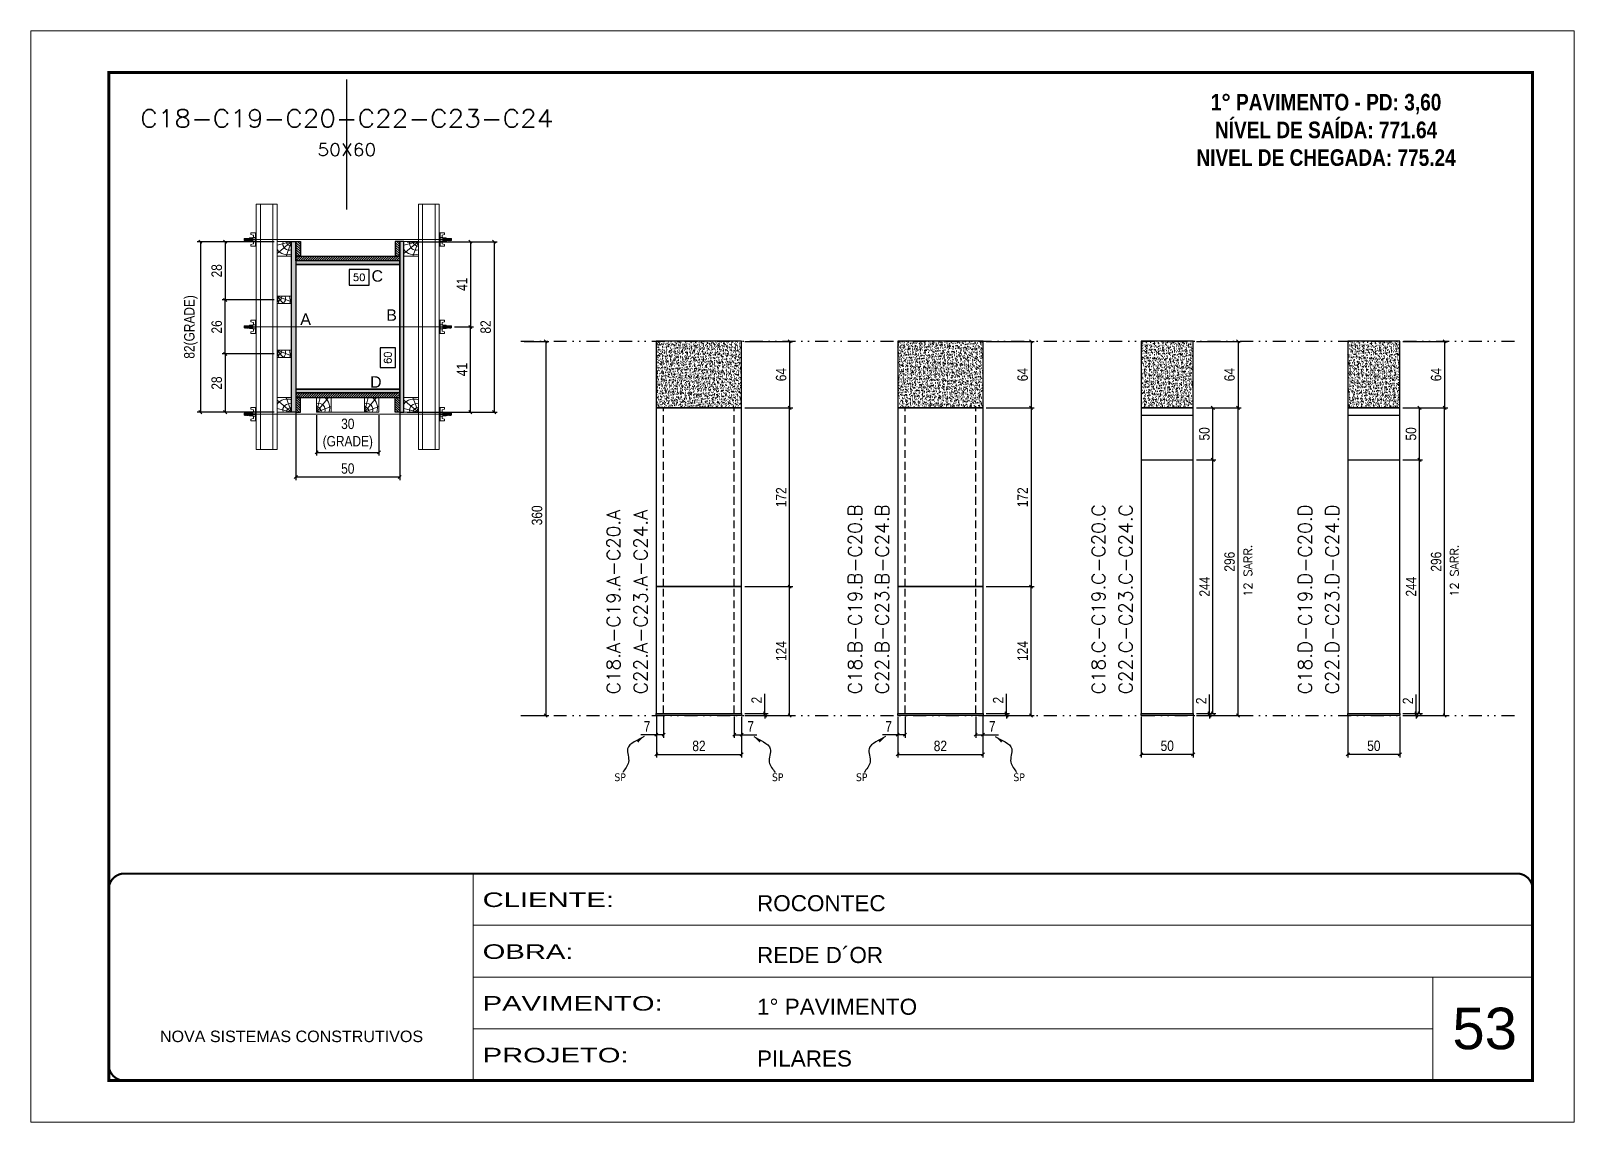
# Model space of a CAD drawing. Extents: x 2949 to 9203, y -16089 to 12527.
# Drawn here: x 2949 to 4434, y -3455 to -2405 of the extents above; entities that cross this region are included whole.
import ezdxf
from ezdxf.enums import TextEntityAlignment as Align

# ---------------------------------------------------------------- set-up
doc = ezdxf.new("R2010")
doc.units = 0
for name, pattern in [('CONTINUO', [0]), ('DASHED', [0.75, 0.5, -0.25]), ('DIVIDE2', [0.625, 0.25, -0.125, 0, -0.125, 0, -0.125]), ('HIDDEN', [0.375, 0.25, -0.125])]:
    doc.linetypes.add(name, pattern=pattern)
for name, color, linetype, lineweight in [('CARIMBO', 255, 'Continuous', 9), ('Folhas', 255, 'Continuous', 9), ('Hachura', 251, 'Continuous', 9), ('Madeira', 126, 'Continuous', 18), ('Perfil Metálico', 224, 'Continuous', 18), ('SARRAFO DE PRESSAO', 251, 'DASHED', 9), ('Texto Seção', 7, 'Continuous', 15)]:
    doc.layers.add(name, color=color, linetype=linetype, lineweight=lineweight)
for name, color, linetype in [('CHAPA', 1, 'Continuous'), ('COTA', 241, 'Continuous'), ('cotas', 4, 'Continuous'), ('MEIO_PONT', 93, 'Continuous'), ('NOMENCLATURA', 7, 'Continuous'), ('Nível', 160, 'Continuous'), ('Painéis', 200, 'Continuous'), ('SARR_2.2x7', 40, 'Continuous'), ('SARRAFO', 251, 'Continuous'), ('Sarrafo de Pressão', 42, 'HIDDEN'), ('texto', 7, 'Continuous'), ('Texto de Titulo', 7, 'Continuous'), ('Texto Qtd Sarr', 242, 'Continuous'), ('TEXTO_GERAL', 7, 'Continuous')]:
    doc.layers.add(name, color=color, linetype=linetype)
doc.styles.add('ARIAL', font='arial.ttf')
doc.styles.add('COTA TECNICA', font='techl___.ttf', dxfattribs={"height": 10})
doc.styles.add('COTA TECNICA 2X', font='techl___.ttf', dxfattribs={"height": 10})
doc.styles.add('COTA TECNICA-50', font='techl___.ttf', dxfattribs={"height": 10})
doc.styles.add('REGUA-120', font='ROMANS.shx', dxfattribs={"height": 15})
doc.styles.add('ROMANC', font='techb___.ttf', dxfattribs={"height": 2.5})
doc.styles.add('ROMANS', font='romans.shx')
doc.styles.get("Standard").update_dxf_attribs({"font": 'arial.ttf'})
doc.styles.add('Tecnologia', font='')
doc.styles.get('Tecnologia').set_extended_font_data('Forgotten Futurist')
doc.dimstyles.new('COTA PAINEL-50', dxfattribs={"dimtxt": 10, "dimasz": 3, "dimexe": 3, "dimexo": 3, "dimgap": 3, "dimtad": 1, "dimdec": 1, "dimzin": 12, "dimdsep": 46, "dimtxsty": 'COTA TECNICA-50', "dimblk1": 'OBLIQUE', "dimblk2": 'OBLIQUE', "dimsah": 1, "dimcen": 0.9, "dimclrd": 4, "dimclre": 4, "dimclrt": 240, "dimadec": 1, "dimazin": 3, "dimtfac": 1, "dimtdec": 1, "dimtmove": 0, "dimatfit": 3, "dimfxl": 1, "dimtolj": 1, "dimtzin": 12, "dimarcsym": 0})
doc.dimstyles.new('PAINEL', dxfattribs={"dimtxt": 10, "dimasz": 3, "dimexe": 3, "dimexo": 3, "dimgap": 3, "dimtad": 1, "dimdec": 1, "dimzin": 12, "dimdsep": 46, "dimtxsty": 'COTA TECNICA', "dimblk1": 'OBLIQUE', "dimblk2": 'OBLIQUE', "dimsah": 1, "dimcen": 0.9, "dimclrd": 4, "dimclre": 4, "dimclrt": 240, "dimadec": 1, "dimazin": 3, "dimtfac": 1, "dimtdec": 1, "dimtmove": 0, "dimatfit": 3, "dimfxl": 1, "dimtolj": 1, "dimtzin": 12, "dimarcsym": 0})
doc.dimstyles.new('SECAO PILAR', dxfattribs={"dimtxt": 10, "dimasz": 3, "dimexe": 3, "dimexo": 3, "dimgap": 3, "dimtad": 1, "dimdec": 1, "dimlfac": 0.5, "dimzin": 12, "dimdsep": 46, "dimtxsty": 'COTA TECNICA 2X', "dimblk1": 'OBLIQUE', "dimblk2": 'OBLIQUE', "dimsah": 1, "dimcen": 0.9, "dimclrd": 256, "dimclre": 256, "dimclrt": 256, "dimadec": 1, "dimazin": 3, "dimtfac": 1, "dimtdec": 1, "dimtmove": 0, "dimatfit": 3, "dimfxl": 1, "dimtolj": 1, "dimtzin": 12, "dimarcsym": 0})
doc.dimstyles.new('SECÇÃO 2', dxfattribs={"dimtxt": 7, "dimasz": 6, "dimexe": 0.18, "dimexo": 2, "dimgap": -4, "dimtad": 3, "dimdec": 1, "dimlfac": 0.5, "dimzin": 12, "dimdsep": 46, "dimtxsty": 'ROMANS', "dimblk": 'ARCHTICK', "dimcen": 0.09, "dimse1": 1, "dimse2": 1, "dimsd1": 1, "dimsd2": 1, "dimclrd": 180, "dimclre": 5, "dimclrt": 1, "dimadec": 0, "dimazin": 3, "dimtfac": 1, "dimtdec": 1, "dimtofl": 0, "dimtmove": 0, "dimatfit": 3, "dimldrblk": 'ARCHTICK', "dimfxl": 1, "dimtolj": 1, "dimtzin": 0, "dimarcsym": 0})
doc.dimstyles.get("Standard").update_dxf_attribs({"dimtxt": 0.18, "dimasz": 0.18, "dimexe": 0.18, "dimexo": 0.0625, "dimgap": 0.09, "dimtad": 0, "dimtih": 1, "dimtoh": 1, "dimdec": 4, "dimzin": 0, "dimdsep": 46, "dimtxsty": 'Standard', "dimcen": 0.09, "dimadec": 0, "dimazin": 0, "dimtfac": 1, "dimtdec": 4, "dimtofl": 0, "dimtmove": 0, "dimatfit": 3, "dimfxl": 1, "dimtolj": 1, "dimtzin": 0, "dimarcsym": 0})

msp = doc.modelspace()

# ---------------------------------------------------------------- texts
at = {"layer": 'CARIMBO', "style": 'ARIAL'}
msp.add_text('53', height=40, dxfattribs=at).set_placement((4316.89, -3384.6))
at = {"layer": 'NOMENCLATURA', "color": 2, "insert": (4195.36, -2438.68), "char_height": 16, "attachment_point": 2, "style": 'ROMANC'}
msp.add_mtext_dynamic_manual_height_columns('\\P1° PAVIMENTO - PD: 3,60\\PNÍVEL DE SAÍDA: 771.64\\PNIVEL DE CHEGADA: 775.24', width=300.2766, gutter_width=1, heights=[0], dxfattribs=at)
at = {"layer": 'texto', "color": 0, "char_height": 7.5, "attachment_point": 5}
for insert in [(3516.08, -3122.95), (3667.63, -3122.95), (3748.47, -3122.95), (3900.02, -3122.95)]:
    msp.add_mtext('{\\fTahoma|b0|i0|c0|p34;\\C4;SP}', dxfattribs=dict(at, insert=insert))
at = {"layer": 'Texto Seção', "linetype": 'Continuous', "style": 'ROMANS'}
for p in [(4124.1, -2949.11), (4322.89, -2949.11)]:
    msp.add_text('12 SARR.', height=8, rotation=90, dxfattribs=at).set_placement(p)
at = {"layer": 'Texto Seção', "char_height": 13, "width": 285.3299, "attachment_point": 7, "rotation": 90, "style": 'REGUA-120'}
for s, insert in [('C18.A-C19.A-C20.A', (3516.18, -3042.99)), ('C22.A-C23.A-C24.A', (3542.3, -3042.99)), ('C18.B-C19.B-C20.B', (3748.57, -3042.99)), ('C22.B-C23.B-C24.B', (3774.7, -3042.99)), ('C18.C-C19.C-C20.C', (3982.84, -3042.99)), ('C22.C-C23.C-C24.C', (4008.97, -3042.99)), ('C18.D-C19.D-C20.D', (4181.63, -3042.99)), ('C22.D-C23.D-C24.D', (4207.76, -3042.99))]:
    msp.add_mtext(s, dxfattribs=dict(at, insert=insert))
at = {"layer": 'TEXTO_GERAL', "style": 'ARIAL'}
for s, p in [('C', (3282.38, -2640.57)), ('B', (3296.15, -2678.2)), ('A', (3213.43, -2682.12)), ('D', (3280.98, -2742.56))]:
    msp.add_text(s, height=11, dxfattribs=at).set_placement(p, align=Align.MIDDLE_CENTER)

# ---------------------------------------------------------------- blocks, each defined once
blk = doc.blocks.new('9999999999')
at = {"color": 30, "linetype": 'CONTINUO'}
for p, q in [((98564.6, 34230.2), (98564.6, 34429.4)), ((98564.6, 34379.6), (99584, 34379.6)), ((98564.6, 34329.8), (99488, 34329.8)), ((99584, 34329.8), (99488, 34329.8)), ((99488, 34329.8), (99488, 34230.2)), ((98564.6, 34280), (99488, 34280))]:
    blk.add_line(p, q, dxfattribs=at)
at = {"color": 30, "linetype": 'CONTINUO', "const_width": 2}
blk.add_lwpolyline([(99584, 34230.2), (99584, 34414.4, 0.414214), (99569, 34429.4), (98229, 34429.4, 0.414214), (98214, 34414.4), (98214, 34245.2, 0.414214), (98229, 34230.2), (99584, 34230.2)], format="xyb", dxfattribs=at)
at = {"layer": 'Folhas'}
blk.add_lwpolyline([(98139, 34190.2), (99624, 34190.2), (99624, 35240.2), (98139, 35240.2)], close=True, dxfattribs=at)
at = {"layer": 'Folhas', "color": 30, "const_width": 3}
blk.add_lwpolyline([(98214, 34230.2), (99584, 34230.2), (99584, 35200.2), (98214, 35200.2)], close=True, dxfattribs=at)
at = {"color": 7, "linetype": 'Continuous', "ltscale": 5, "style": 'ARIAL'}
for s, height, p in [('ROCONTEC', 15.48, (98837.7, 34393.1)), ('REDE D´OR', 15.48, (98837.7, 34343.3)), ('1° PAVIMENTO', 15.483, (98837.7, 34293.5)), ('NOVA SISTEMAS CONSTRUTIVOS', 11.059, (98263.2, 34267.2)), ('PILARES', 15.48, (98837.7, 34243.7))]:
    blk.add_text(s, height=height, dxfattribs=at).set_placement(p)
at = {"layer": 'Folhas', "color": 7, "style": 'Tecnologia', "width": 1.5}
for s, p in [('CLIENTE:', (98573.7, 34397.2)), ('OBRA:', (98573.7, 34347.3)), ('PAVIMENTO:', (98573.7, 34297.5)), ('PROJETO:', (98573.7, 34247.7))]:
    blk.add_text(s, height=14, dxfattribs=at).set_placement(p)
blk = doc.blocks.new('*D2081')
at = {"layer": 'COTA', "color": 180, "lineweight": -2, "transparency": 16777216}
for p, q in [((3300, -2709.7), (3285, -2709.7)), ((3285, -2709.7), (3285, -2728.7)), ((3300, -2728.7), (3300, -2709.7)), ((3285, -2728.7), (3300, -2728.7))]:
    blk.add_line(p, q, dxfattribs=at)
at = {"layer": 'Defpoints', "color": 0, "transparency": 16777216}
for p in [(3204, -2629.6), (3204, -2749.6), (3304, -2749.6)]:
    blk.add_point(p, dxfattribs=at)
at = {"layer": 'COTA', "color": 1, "transparency": 16777216, "insert": (3292.5, -2719.2), "char_height": 7, "attachment_point": 5, "rotation": 90, "style": 'ROMANS'}
blk.add_mtext('\\A1;60', dxfattribs=at)
blk = doc.blocks.new('_ArchTick')
at = {"color": 0, "linetype": 'ByBlock', "const_width": 0.15}
blk.add_lwpolyline([(-0.5, -0.5), (0.5, 0.5)], dxfattribs=at)
blk = doc.blocks.new('_Oblique')
at = {"color": 0, "linetype": 'ByBlock', "lineweight": -2}
blk.add_line((-0.5, -0.5), (0.5, 0.5), dxfattribs=at)
blk = doc.blocks.new('*D2082')
at = {"layer": 'COTA', "lineweight": -2, "transparency": 16777216}
for p, q in [((3311, -2607.6), (3397.8, -2607.6)), ((3394.8, -2607.6), (3394.8, -2771.6)), ((3311, -2771.6), (3397.8, -2771.6))]:
    blk.add_line(p, q, dxfattribs=at)
at = {"layer": 'Defpoints', "color": 0, "transparency": 16777216}
for p in [(3308, -2607.6), (3308, -2771.6), (3394.8, -2771.6)]:
    blk.add_point(p, dxfattribs=at)
at = {"layer": 'COTA', "lineweight": -2, "transparency": 16777216, "xscale": 3, "yscale": 3, "zscale": 3}
for p, rotation in [((3394.8, -2607.6), 90), ((3394.8, -2771.6), 270)]:
    blk.add_blockref('_Oblique', p, dxfattribs=dict(at, rotation=rotation))
at = {"layer": 'COTA', "transparency": 16777216, "insert": (3386.7, -2689.6), "char_height": 10, "attachment_point": 5, "rotation": 90, "style": 'COTA TECNICA 2X'}
blk.add_mtext('\\A1;82', dxfattribs=at)
blk = doc.blocks.new('*D2083')
at = {"layer": 'COTA', "lineweight": -2, "transparency": 16777216}
for p, q in [((3345, -2607.6), (3375, -2607.6)), ((3372, -2607.6), (3372, -2689.6)), ((3356.8, -2689.6), (3375, -2689.6))]:
    blk.add_line(p, q, dxfattribs=at)
at = {"layer": 'Defpoints', "color": 0, "transparency": 16777216}
for p in [(3342, -2607.6), (3353.8, -2689.6), (3372, -2689.6)]:
    blk.add_point(p, dxfattribs=at)
at = {"layer": 'COTA', "lineweight": -2, "transparency": 16777216, "xscale": 3, "yscale": 3, "zscale": 3}
for p, rotation in [((3372, -2607.6), 90), ((3372, -2689.6), 270)]:
    blk.add_blockref('_Oblique', p, dxfattribs=dict(at, rotation=rotation))
at = {"layer": 'COTA', "transparency": 16777216, "insert": (3363.9, -2648.6), "char_height": 10, "attachment_point": 5, "rotation": 90, "style": 'COTA TECNICA 2X'}
blk.add_mtext('\\A1;41', dxfattribs=at)
blk = doc.blocks.new('*D2084')
at = {"layer": 'COTA', "lineweight": -2, "transparency": 16777216}
for p, q in [((3356.8, -2689.6), (3375, -2689.6)), ((3372, -2771.6), (3372, -2689.6)), ((3345, -2771.6), (3375, -2771.6))]:
    blk.add_line(p, q, dxfattribs=at)
at = {"layer": 'Defpoints', "color": 0, "transparency": 16777216}
for p in [(3353.8, -2689.6), (3372, -2689.6), (3342, -2771.6)]:
    blk.add_point(p, dxfattribs=at)
at = {"layer": 'COTA', "lineweight": -2, "transparency": 16777216, "xscale": 3, "yscale": 3, "zscale": 3}
for p, rotation in [((3372, -2689.6), 90), ((3372, -2771.6), 270)]:
    blk.add_blockref('_Oblique', p, dxfattribs=dict(at, rotation=rotation))
at = {"layer": 'COTA', "transparency": 16777216, "insert": (3363.9, -2730.6), "char_height": 10, "attachment_point": 5, "rotation": 90, "style": 'COTA TECNICA 2X'}
blk.add_mtext('\\A1;41', dxfattribs=at)
blk = doc.blocks.new('*D2085')
at = {"layer": 'COTA', "color": 180, "lineweight": -2, "transparency": 16777216}
for p, q in [((3274.6, -2634.4), (3255.2, -2634.4)), ((3255.2, -2634.4), (3255.2, -2649.4)), ((3274.6, -2649.4), (3274.6, -2634.4)), ((3255.2, -2649.4), (3274.6, -2649.4))]:
    blk.add_line(p, q, dxfattribs=at)
at = {"layer": 'Defpoints', "color": 0, "transparency": 16777216}
for p in [(3204, -2629.6), (3304, -2629.6), (3304, -2653.4)]:
    blk.add_point(p, dxfattribs=at)
at = {"layer": 'COTA', "color": 1, "transparency": 16777216, "insert": (3264.9, -2641.9), "char_height": 7, "attachment_point": 5, "style": 'ROMANS'}
blk.add_mtext('\\A1;50', dxfattribs=at)
blk = doc.blocks.new('titulo1')
at = {"layer": 'Defpoints', "color": 252, "linetype": 'HIDDEN', "ltscale": 2}
blk.add_line((0, 0), (0, 125), dxfattribs=at)
at = {"layer": 'Defpoints', "style": 'ROMANS', "oblique": 15}
blk.add_attdef('FOLHA', text='', height=10, dxfattribs=at).set_placement((0, 15.6), align=Align.MIDDLE_CENTER)
at = {"layer": 'Texto Qtd Sarr', "color": 3, "style": 'ROMANS', "oblique": 15}
for tag, height, p in [('TITULO', 17, (0, 71.4)), ('SEÇÃO', 12, (0, 41.5))]:
    blk.add_attdef(tag, text='', height=height, dxfattribs=at).set_placement(p, align=Align.MIDDLE_CENTER)
blk = doc.blocks.new('PONTALETE')
at = {"layer": 'Madeira'}
for q in [(2.71, 7), (7, 5.76), (7, 1.74)]:
    blk.add_line((0, 0), q, dxfattribs=at)
blk.add_lwpolyline([(0, 0), (7, 0), (7, 7), (0, 7)], close=True, dxfattribs=at)
for centre, radius, start, end in [((2.04, 0.06), 6.23, 37.28179, 109.09128), ((1.09, 0.9), 3.19, 343.60304, 109.98471), ((-0.21, -0.78), 3.09, 14.63219, 86.0383)]:
    blk.add_arc(centre, radius, start, end, dxfattribs=at)
blk = doc.blocks.new('*D2086')
at = {"layer": 'COTA', "lineweight": -2, "transparency": 16777216}
for p, q in [((3183, -2607.6), (3109.2, -2607.6)), ((3112.2, -2607.6), (3112.2, -2771.6)), ((3183, -2771.6), (3109.2, -2771.6))]:
    blk.add_line(p, q, dxfattribs=at)
at = {"layer": 'Defpoints', "color": 0, "transparency": 16777216}
for p in [(3186, -2607.6), (3112.2, -2771.6), (3186, -2771.6)]:
    blk.add_point(p, dxfattribs=at)
at = {"layer": 'COTA', "lineweight": -2, "transparency": 16777216, "xscale": 3, "yscale": 3, "zscale": 3}
for p, rotation in [((3112.2, -2607.6), 90), ((3112.2, -2771.6), 270)]:
    blk.add_blockref('_Oblique', p, dxfattribs=dict(at, rotation=rotation))
at = {"layer": 'COTA', "transparency": 16777216, "insert": (3103, -2689.6), "char_height": 10, "attachment_point": 5, "rotation": 90, "style": 'COTA TECNICA 2X'}
blk.add_mtext('\\A1;82(GRADE)', dxfattribs=at)
blk = doc.blocks.new('*D2087')
at = {"layer": 'COTA', "lineweight": -2, "transparency": 16777216}
for p, q in [((3183, -2715.6), (3133, -2715.6)), ((3136, -2715.6), (3136, -2771.6)), ((3183, -2771.6), (3133, -2771.6))]:
    blk.add_line(p, q, dxfattribs=at)
at = {"layer": 'Defpoints', "color": 0, "transparency": 16777216}
for p in [(3186, -2715.6), (3136, -2771.6), (3186, -2771.6)]:
    blk.add_point(p, dxfattribs=at)
at = {"layer": 'COTA', "lineweight": -2, "transparency": 16777216, "xscale": 3, "yscale": 3, "zscale": 3}
for p, rotation in [((3136, -2715.6), 90), ((3136, -2771.6), 270)]:
    blk.add_blockref('_Oblique', p, dxfattribs=dict(at, rotation=rotation))
at = {"layer": 'COTA', "transparency": 16777216, "insert": (3127.9, -2743.6), "char_height": 10, "attachment_point": 5, "rotation": 90, "style": 'COTA TECNICA 2X'}
blk.add_mtext('\\A1;28', dxfattribs=at)
blk = doc.blocks.new('MEIO PONTALETE')
at = {"layer": 'Madeira'}
for q in [(2.71, 7), (3.5, 2.88), (3.5, 0.87)]:
    blk.add_line((0, 0), q, dxfattribs=at)
blk.add_lwpolyline([(0, 0), (3.5, 0), (3.5, 7), (0, 7)], close=True, dxfattribs=at)
for centre, radius, start, end in [((2.04, 0.06), 6.23, 76.44987, 109.09128), ((1.09, 0.9), 3.19, 40.90626, 109.98471), ((-0.21, -0.78), 3.09, 14.63219, 86.0383)]:
    blk.add_arc(centre, radius, start, end, dxfattribs=at)
blk = doc.blocks.new('C')
at = {"layer": 'Hachura', "color": 0}
for p, q in [((0, 3.22), (0, -3.22)), ((0.45, 3.22), (0, 3.22)), ((0.46, 3.16), (0, 3.16)), ((0.46, 3.05), (0, 3.05)), ((0.46, 2.88), (0, 2.88)), ((0, 2.75), (0, -1.16)), ((0.46, 2.65), (0, 2.65)), ((0.46, 2.23), (0, 2.23)), ((0.46, 1.51), (0, 1.51)), ((0.39, 0.49), (0.17, 0.49)), ((0.45, -3.23), (0.45, 3.22)), ((0.45, 3.22), (2.58, 3.22)), ((1.74, 0.97), (0.45, 0.97)), ((1.45, 0.1), (0.45, 0.1)), ((1.35, 1.94), (1.35, 0.96)), ((2.58, 2.39), (1.47, 2.09)), ((1.74, -0.97), (1.74, 0.97)), ((1.74, 0.97), (1.74, 0.84)), ((1.74, 0.97), (1.74, 0.84)), ((1.74, 0.84), (3.35, 0.84)), ((3.35, 0.45), (1.74, 0.45)), ((2.58, 3.22), (2.58, 2.39)), ((3.32, 0.84), (3.32, -0.84)), ((3.35, 0.84), (3.35, -0.84)), ((3.68, 0.45), (3.35, 0.45)), ((3.84, -0.52), (3.35, 0.45)), ((3.35, 0.06), (3.67, -0.57)), ((3.68, 0.45), (4.16, -0.52)), ((3.72, 0.5), (4.25, -0.57)), ((4.37, -0.55), (3.83, 0.53)), ((4.15, 0.45), (3.93, 0.45)), ((4.42, -0.52), (3.93, 0.45)), ((4.15, 0.45), (4.26, 0.45)), ((4.26, 0.45), (4.74, -0.52)), ((4.3, 0.5), (4.83, -0.57)), ((4.95, -0.55), (4.41, 0.53)), ((4.51, 0.45), (4.84, 0.45)), ((5, -0.52), (4.51, 0.45)), ((4.84, 0.45), (5.32, -0.52)), ((4.88, 0.5), (5.41, -0.57)), ((5.53, -0.55), (4.99, 0.53)), ((5.58, -0.52), (5.09, 0.45)), ((5.42, 0.45), (5.09, 0.45)), ((5.58, -0.52), (5.09, 0.45)), ((5.42, 0.45), (5.74, -0.19)), ((5.46, 0.5), (5.74, -0.07)), ((5.74, 0.19), (5.57, 0.53)), ((5.74, 0.32), (5.68, 0.45)), ((5.68, 0.45), (5.74, 0.45)), ((5.74, 0.45), (5.9, 0.29)), ((5.74, 0.45), (5.74, -0.52)), ((5.9, -0.36), (5.9, 0.29)), ((0.45, 0), (0, 0)), ((0.46, -1.52), (0, -1.52)), ((0.46, -2.23), (0, -2.23)), ((0.46, -2.65), (0, -2.65)), ((0.46, -2.88), (0, -2.88)), ((0.46, -3.05), (0, -3.05)), ((0.46, -3.16), (0, -3.16)), ((0, -3.22), (2.57, -3.22)), ((0.08, -0.48), (0.29, -0.48)), ((0.29, -0.48), (0.4, -0.48)), ((0.45, 0), (0.45, -0.97)), ((0.45, -0.16), (1.45, -0.16)), ((0.45, -0.65), (0.45, -0.32)), ((0.45, -3.23), (0.45, -0.65)), ((0.45, -0.97), (1.74, -0.97)), ((1.35, -1.94), (1.35, -0.97)), ((2.58, -2.39), (1.47, -2.1)), ((3.35, -0.32), (1.74, -0.32)), ((3.35, -0.84), (1.74, -0.84)), ((2.58, -3.23), (2.58, -2.39)), ((3.35, -0.07), (3.58, -0.52)), ((3.35, -0.52), (3.58, -0.52)), ((3.84, -0.52), (4.16, -0.52)), ((4.42, -0.52), (4.74, -0.52)), ((4.63, -0.52), (4.74, -0.52)), ((5, -0.52), (5.32, -0.52)), ((5.58, -0.52), (5.74, -0.52)), ((5.74, -0.52), (5.9, -0.36)), ((5.74, -0.52), (5.74, -0.52))]:
    blk.add_line(p, q, dxfattribs=at)
for centre, radius, start, end in [((1.52, 1.94), 0.161, 104.74356, 180), ((1.44, -0.03), 0.129, 272.69497, 87.30503), ((3.81, 0.39), 0.143, 25.56881, 154.43119), ((4.39, 0.39), 0.143, 25.56881, 154.43119), ((4.97, 0.39), 0.143, 25.56881, 154.43119), ((5.55, 0.39), 0.143, 25.56881, 154.43119), ((0.17, -0.37), 0.174, 221.74404, 317.85924), ((1.52, -1.94), 0.161, 180, 255.25644), ((3.71, -0.4), 0.174, 222.14076, 318.25596), ((4.29, -0.4), 0.174, 222.14076, 318.25596), ((4.87, -0.4), 0.174, 222.14076, 318.25596), ((5.45, -0.4), 0.174, 222.14076, 318.25596), ((5.61, -0.4), 0.174, 317.85924, 318.25596)]:
    blk.add_arc(centre, radius, start, end, dxfattribs=at)
blk = doc.blocks.new('*D2088')
at = {"layer": 'COTA', "lineweight": -2, "transparency": 16777216}
for p, q in [((3183, -2607.6), (3133, -2607.6)), ((3136, -2607.6), (3136, -2663.6)), ((3183, -2663.6), (3133, -2663.6))]:
    blk.add_line(p, q, dxfattribs=at)
at = {"layer": 'Defpoints', "color": 0, "transparency": 16777216}
for p in [(3186, -2607.6), (3136, -2663.6), (3186, -2663.6)]:
    blk.add_point(p, dxfattribs=at)
at = {"layer": 'COTA', "lineweight": -2, "transparency": 16777216, "xscale": 3, "yscale": 3, "zscale": 3}
for p, rotation in [((3136, -2607.6), 90), ((3136, -2663.6), 270)]:
    blk.add_blockref('_Oblique', p, dxfattribs=dict(at, rotation=rotation))
at = {"layer": 'COTA', "transparency": 16777216, "insert": (3127.9, -2635.6), "char_height": 10, "attachment_point": 5, "rotation": 90, "style": 'COTA TECNICA 2X'}
blk.add_mtext('\\A1;28', dxfattribs=at)
blk = doc.blocks.new('*D2109')
at = {"layer": 'cotas', "color": 4, "linetype": 'ByBlock', "lineweight": -2, "transparency": 16777216}
for p, q in [((3423.6, -2703.5), (3447.4, -2703.5)), ((3444.4, -2703.5), (3444.4, -3063.5)), ((3423.6, -3063.5), (3447.4, -3063.5))]:
    blk.add_line(p, q, dxfattribs=at)
at = {"layer": 'Defpoints', "color": 0, "linetype": 'ByBlock', "transparency": 16777216}
for p in [(3420.6, -2703.5), (3420.6, -3063.5), (3444.4, -3063.5)]:
    blk.add_point(p, dxfattribs=at)
at = {"layer": 'cotas', "color": 4, "linetype": 'ByBlock', "lineweight": -2, "transparency": 16777216, "xscale": 3, "yscale": 3, "zscale": 3}
for p, rotation in [((3444.4, -2703.5), 90), ((3444.4, -3063.5), 270)]:
    blk.add_blockref('_Oblique', p, dxfattribs=dict(at, rotation=rotation))
at = {"layer": 'cotas', "color": 240, "linetype": 'ByBlock', "transparency": 16777216, "insert": (3436.1, -2870.9), "char_height": 10, "attachment_point": 5, "rotation": 90, "style": 'COTA TECNICA'}
blk.add_mtext('\\A1;360', dxfattribs=at)
blk = doc.blocks.new('*D2089')
at = {"layer": 'COTA', "color": 4, "lineweight": -2, "transparency": 16777216}
for p, q in [((3550.9, -3064.5), (3550.9, -3103.9)), ((3632.9, -3064.5), (3632.9, -3103.9)), ((3550.9, -3100.9), (3632.9, -3100.9))]:
    blk.add_line(p, q, dxfattribs=at)
at = {"layer": 'Defpoints', "color": 0, "transparency": 16777216}
for p in [(3550.9, -3061.5), (3632.9, -3061.5), (3632.9, -3100.9)]:
    blk.add_point(p, dxfattribs=at)
at = {"layer": 'COTA', "color": 4, "lineweight": -2, "transparency": 16777216, "xscale": 3, "yscale": 3, "zscale": 3, "rotation": 180}
blk.add_blockref('_Oblique', (3550.9, -3100.9), dxfattribs=at)
at = {"layer": 'COTA', "color": 4, "lineweight": -2, "transparency": 16777216, "xscale": 3, "yscale": 3, "zscale": 3}
blk.add_blockref('_Oblique', (3632.9, -3100.9), dxfattribs=at)
at = {"layer": 'COTA', "color": 240, "transparency": 16777216, "insert": (3591.9, -3092.8), "char_height": 10, "attachment_point": 5, "style": 'COTA TECNICA'}
blk.add_mtext('\\A1;82', dxfattribs=at)
blk = doc.blocks.new('*D2090')
at = {"layer": 'COTA', "color": 4, "lineweight": -2, "transparency": 16777216}
for p, q in [((3635.9, -2939.5), (3682.1, -2939.5)), ((3679.1, -3063.5), (3679.1, -2939.5)), ((3635.9, -3063.5), (3682.1, -3063.5))]:
    blk.add_line(p, q, dxfattribs=at)
at = {"layer": 'Defpoints', "color": 0, "transparency": 16777216}
for p in [(3632.9, -2939.5), (3679.1, -2939.5), (3632.9, -3063.5)]:
    blk.add_point(p, dxfattribs=at)
at = {"layer": 'COTA', "color": 4, "lineweight": -2, "transparency": 16777216, "xscale": 3, "yscale": 3, "zscale": 3}
for p, rotation in [((3679.1, -2939.5), 90), ((3679.1, -3063.5), 270)]:
    blk.add_blockref('_Oblique', p, dxfattribs=dict(at, rotation=rotation))
at = {"layer": 'COTA', "color": 240, "transparency": 16777216, "insert": (3671, -3001.5), "char_height": 10, "attachment_point": 5, "rotation": 90, "style": 'COTA TECNICA-50'}
blk.add_mtext('\\A1;124', dxfattribs=at)
blk = doc.blocks.new('*D2091')
at = {"layer": 'COTA', "color": 4, "lineweight": -2, "transparency": 16777216}
for p, q in [((3655.4, -3061.5), (3655.4, -3042.7)), ((3635.9, -3061.5), (3658.4, -3061.5)), ((3635.9, -3063.5), (3658.4, -3063.5)), ((3655.4, -3063.5), (3655.4, -3061.5)), ((3655.4, -3063.5), (3655.4, -3066.5))]:
    blk.add_line(p, q, dxfattribs=at)
at = {"layer": 'Defpoints', "color": 0, "transparency": 16777216}
for p in [(3632.9, -3061.5), (3632.9, -3063.5), (3655.4, -3063.5)]:
    blk.add_point(p, dxfattribs=at)
at = {"layer": 'COTA', "color": 4, "lineweight": -2, "transparency": 16777216, "xscale": 3, "yscale": 3, "zscale": 3}
for p, rotation in [((3655.4, -3061.5), 270), ((3655.4, -3063.5), 90)]:
    blk.add_blockref('_Oblique', p, dxfattribs=dict(at, rotation=rotation))
at = {"layer": 'COTA', "color": 240, "transparency": 16777216, "insert": (3647.4, -3048.7), "char_height": 10, "attachment_point": 5, "rotation": 90, "style": 'COTA TECNICA-50'}
blk.add_mtext('\\A1;2', dxfattribs=at)
blk = doc.blocks.new('*D2092')
at = {"layer": 'COTA', "color": 4, "linetype": 'ByBlock', "lineweight": -2, "transparency": 16777216}
for p, q in [((3635.9, -2767.5), (3682.1, -2767.5)), ((3679.1, -2939.5), (3679.1, -2767.5)), ((3635.9, -2939.5), (3682.1, -2939.5))]:
    blk.add_line(p, q, dxfattribs=at)
at = {"layer": 'Defpoints', "color": 0, "linetype": 'ByBlock', "transparency": 16777216}
for p in [(3632.9, -2767.5), (3679.1, -2767.5), (3632.9, -2939.5)]:
    blk.add_point(p, dxfattribs=at)
at = {"layer": 'COTA', "color": 4, "linetype": 'ByBlock', "lineweight": -2, "transparency": 16777216, "xscale": 3, "yscale": 3, "zscale": 3}
for p, rotation in [((3679.1, -2767.5), 90), ((3679.1, -2939.5), 270)]:
    blk.add_blockref('_Oblique', p, dxfattribs=dict(at, rotation=rotation))
at = {"layer": 'COTA', "color": 240, "linetype": 'ByBlock', "transparency": 16777216, "insert": (3671, -2853.5), "char_height": 10, "attachment_point": 5, "rotation": 90, "style": 'COTA TECNICA'}
blk.add_mtext('\\A1;172', dxfattribs=at)
blk = doc.blocks.new('*D2093')
at = {"layer": 'COTA', "color": 4, "linetype": 'ByBlock', "lineweight": -2, "transparency": 16777216}
for p, q in [((3635.9, -2703.5), (3682.1, -2703.5)), ((3679.1, -2703.5), (3679.1, -2767.5)), ((3635.9, -2767.5), (3682.1, -2767.5))]:
    blk.add_line(p, q, dxfattribs=at)
at = {"layer": 'Defpoints', "color": 0, "linetype": 'ByBlock', "transparency": 16777216}
for p in [(3632.9, -2703.5), (3632.9, -2767.5), (3679.1, -2767.5)]:
    blk.add_point(p, dxfattribs=at)
at = {"layer": 'COTA', "color": 4, "linetype": 'ByBlock', "lineweight": -2, "transparency": 16777216, "xscale": 3, "yscale": 3, "zscale": 3}
for p, rotation in [((3679.1, -2703.5), 90), ((3679.1, -2767.5), 270)]:
    blk.add_blockref('_Oblique', p, dxfattribs=dict(at, rotation=rotation))
at = {"layer": 'COTA', "color": 240, "linetype": 'ByBlock', "transparency": 16777216, "insert": (3671, -2735.5), "char_height": 10, "attachment_point": 5, "rotation": 90, "style": 'COTA TECNICA'}
blk.add_mtext('\\A1;64', dxfattribs=at)
blk = doc.blocks.new('*D2094')
at = {"layer": 'COTA', "color": 4, "lineweight": -2, "transparency": 16777216}
for p, q in [((3783.2, -3064.5), (3783.2, -3103.9)), ((3865.2, -3064.5), (3865.2, -3103.9)), ((3783.2, -3100.9), (3865.2, -3100.9))]:
    blk.add_line(p, q, dxfattribs=at)
at = {"layer": 'Defpoints', "color": 0, "transparency": 16777216}
for p in [(3783.2, -3061.5), (3865.2, -3061.5), (3865.2, -3100.9)]:
    blk.add_point(p, dxfattribs=at)
at = {"layer": 'COTA', "color": 4, "lineweight": -2, "transparency": 16777216, "xscale": 3, "yscale": 3, "zscale": 3, "rotation": 180}
blk.add_blockref('_Oblique', (3783.2, -3100.9), dxfattribs=at)
at = {"layer": 'COTA', "color": 4, "lineweight": -2, "transparency": 16777216, "xscale": 3, "yscale": 3, "zscale": 3}
blk.add_blockref('_Oblique', (3865.2, -3100.9), dxfattribs=at)
at = {"layer": 'COTA', "color": 240, "transparency": 16777216, "insert": (3824.2, -3092.8), "char_height": 10, "attachment_point": 5, "style": 'COTA TECNICA'}
blk.add_mtext('\\A1;82', dxfattribs=at)
blk = doc.blocks.new('*D2095')
at = {"layer": 'COTA', "color": 4, "lineweight": -2, "transparency": 16777216}
for p, q in [((3868.2, -2939.5), (3914.5, -2939.5)), ((3911.5, -3063.5), (3911.5, -2939.5)), ((3868.2, -3063.5), (3914.5, -3063.5))]:
    blk.add_line(p, q, dxfattribs=at)
at = {"layer": 'Defpoints', "color": 0, "transparency": 16777216}
for p in [(3865.2, -2939.5), (3911.5, -2939.5), (3865.2, -3063.5)]:
    blk.add_point(p, dxfattribs=at)
at = {"layer": 'COTA', "color": 4, "lineweight": -2, "transparency": 16777216, "xscale": 3, "yscale": 3, "zscale": 3}
for p, rotation in [((3911.5, -2939.5), 90), ((3911.5, -3063.5), 270)]:
    blk.add_blockref('_Oblique', p, dxfattribs=dict(at, rotation=rotation))
at = {"layer": 'COTA', "color": 240, "transparency": 16777216, "insert": (3903.4, -3001.5), "char_height": 10, "attachment_point": 5, "rotation": 90, "style": 'COTA TECNICA-50'}
blk.add_mtext('\\A1;124', dxfattribs=at)
blk = doc.blocks.new('*D2096')
at = {"layer": 'COTA', "color": 4, "lineweight": -2, "transparency": 16777216}
for p, q in [((3887.8, -3061.5), (3887.8, -3042.7)), ((3868.2, -3061.5), (3890.8, -3061.5)), ((3868.2, -3063.5), (3890.8, -3063.5)), ((3887.8, -3063.5), (3887.8, -3061.5)), ((3887.8, -3063.5), (3887.8, -3066.5))]:
    blk.add_line(p, q, dxfattribs=at)
at = {"layer": 'Defpoints', "color": 0, "transparency": 16777216}
for p in [(3865.2, -3061.5), (3865.2, -3063.5), (3887.8, -3063.5)]:
    blk.add_point(p, dxfattribs=at)
at = {"layer": 'COTA', "color": 4, "lineweight": -2, "transparency": 16777216, "xscale": 3, "yscale": 3, "zscale": 3}
for p, rotation in [((3887.8, -3061.5), 270), ((3887.8, -3063.5), 90)]:
    blk.add_blockref('_Oblique', p, dxfattribs=dict(at, rotation=rotation))
at = {"layer": 'COTA', "color": 240, "transparency": 16777216, "insert": (3879.8, -3048.7), "char_height": 10, "attachment_point": 5, "rotation": 90, "style": 'COTA TECNICA-50'}
blk.add_mtext('\\A1;2', dxfattribs=at)
blk = doc.blocks.new('*D2097')
at = {"layer": 'COTA', "color": 4, "linetype": 'ByBlock', "lineweight": -2, "transparency": 16777216}
for p, q in [((3868.2, -2703.5), (3914.5, -2703.5)), ((3911.5, -2703.5), (3911.5, -2767.5)), ((3868.2, -2767.5), (3914.5, -2767.5))]:
    blk.add_line(p, q, dxfattribs=at)
at = {"layer": 'Defpoints', "color": 0, "linetype": 'ByBlock', "transparency": 16777216}
for p in [(3865.2, -2703.5), (3865.2, -2767.5), (3911.5, -2767.5)]:
    blk.add_point(p, dxfattribs=at)
at = {"layer": 'COTA', "color": 4, "linetype": 'ByBlock', "lineweight": -2, "transparency": 16777216, "xscale": 3, "yscale": 3, "zscale": 3}
for p, rotation in [((3911.5, -2703.5), 90), ((3911.5, -2767.5), 270)]:
    blk.add_blockref('_Oblique', p, dxfattribs=dict(at, rotation=rotation))
at = {"layer": 'COTA', "color": 240, "linetype": 'ByBlock', "transparency": 16777216, "insert": (3903.4, -2735.5), "char_height": 10, "attachment_point": 5, "rotation": 90, "style": 'COTA TECNICA'}
blk.add_mtext('\\A1;64', dxfattribs=at)
blk = doc.blocks.new('*D2110')
at = {"layer": 'COTA', "color": 4, "linetype": 'ByBlock', "lineweight": -2, "transparency": 16777216}
for p, q in [((3868.2, -2767.5), (3914.5, -2767.5)), ((3911.5, -2767.5), (3911.5, -2939.5)), ((3868.2, -2939.5), (3914.5, -2939.5))]:
    blk.add_line(p, q, dxfattribs=at)
at = {"layer": 'Defpoints', "color": 0, "linetype": 'ByBlock', "transparency": 16777216}
for p in [(3865.2, -2767.5), (3865.2, -2939.5), (3911.5, -2939.5)]:
    blk.add_point(p, dxfattribs=at)
at = {"layer": 'COTA', "color": 4, "linetype": 'ByBlock', "lineweight": -2, "transparency": 16777216, "xscale": 3, "yscale": 3, "zscale": 3}
for p, rotation in [((3911.5, -2767.5), 90), ((3911.5, -2939.5), 270)]:
    blk.add_blockref('_Oblique', p, dxfattribs=dict(at, rotation=rotation))
at = {"layer": 'COTA', "color": 240, "linetype": 'ByBlock', "transparency": 16777216, "insert": (3903.4, -2853.5), "char_height": 10, "attachment_point": 5, "rotation": 90, "style": 'COTA TECNICA'}
blk.add_mtext('\\A1;172', dxfattribs=at)
blk = doc.blocks.new('*D2098')
at = {"layer": 'COTA', "color": 4, "lineweight": -2, "transparency": 16777216}
for p, q in [((4017.5, -3064.5), (4017.5, -3103.8)), ((4067.5, -3064.5), (4067.5, -3103.8)), ((4017.5, -3100.8), (4067.5, -3100.8))]:
    blk.add_line(p, q, dxfattribs=at)
at = {"layer": 'Defpoints', "color": 0, "transparency": 16777216}
for p in [(4017.5, -3061.5), (4067.5, -3061.5), (4067.5, -3100.8)]:
    blk.add_point(p, dxfattribs=at)
at = {"layer": 'COTA', "color": 4, "lineweight": -2, "transparency": 16777216, "xscale": 3, "yscale": 3, "zscale": 3, "rotation": 180}
blk.add_blockref('_Oblique', (4017.5, -3100.8), dxfattribs=at)
at = {"layer": 'COTA', "color": 4, "lineweight": -2, "transparency": 16777216, "xscale": 3, "yscale": 3, "zscale": 3}
blk.add_blockref('_Oblique', (4067.5, -3100.8), dxfattribs=at)
at = {"layer": 'COTA', "color": 240, "transparency": 16777216, "insert": (4042.5, -3092.7), "char_height": 10, "attachment_point": 5, "style": 'COTA TECNICA'}
blk.add_mtext('\\A1;50', dxfattribs=at)
blk = doc.blocks.new('*D2099')
at = {"layer": 'COTA', "color": 4, "lineweight": -2, "transparency": 16777216}
for p, q in [((4070.5, -2767.5), (4113.6, -2767.5)), ((4110.6, -3063.5), (4110.6, -2767.5)), ((4070.5, -3063.5), (4113.6, -3063.5))]:
    blk.add_line(p, q, dxfattribs=at)
at = {"layer": 'Defpoints', "color": 0, "transparency": 16777216}
for p in [(4067.5, -2767.5), (4110.6, -2767.5), (4067.5, -3063.5)]:
    blk.add_point(p, dxfattribs=at)
at = {"layer": 'COTA', "color": 4, "lineweight": -2, "transparency": 16777216, "xscale": 3, "yscale": 3, "zscale": 3}
for p, rotation in [((4110.6, -2767.5), 90), ((4110.6, -3063.5), 270)]:
    blk.add_blockref('_Oblique', p, dxfattribs=dict(at, rotation=rotation))
at = {"layer": 'COTA', "color": 240, "transparency": 16777216, "insert": (4102.5, -2915.5), "char_height": 10, "attachment_point": 5, "rotation": 90, "style": 'COTA TECNICA'}
blk.add_mtext('\\A1;296', dxfattribs=at)
blk = doc.blocks.new('*D2100')
at = {"layer": 'COTA', "color": 4, "lineweight": -2, "transparency": 16777216}
for p, q in [((4083.2, -3061.5), (4083.2, -3043.3)), ((4070.5, -3061.5), (4086.2, -3061.5)), ((4070.5, -3063.5), (4086.2, -3063.5)), ((4083.2, -3063.5), (4083.2, -3061.5)), ((4083.2, -3063.5), (4083.2, -3066.5))]:
    blk.add_line(p, q, dxfattribs=at)
at = {"layer": 'Defpoints', "color": 0, "transparency": 16777216}
for p in [(4067.5, -3061.5), (4067.5, -3063.5), (4083.2, -3061.5)]:
    blk.add_point(p, dxfattribs=at)
at = {"layer": 'COTA', "color": 4, "lineweight": -2, "transparency": 16777216, "xscale": 3, "yscale": 3, "zscale": 3}
for p, rotation in [((4083.2, -3061.5), 270), ((4083.2, -3063.5), 90)]:
    blk.add_blockref('_Oblique', p, dxfattribs=dict(at, rotation=rotation))
at = {"layer": 'COTA', "color": 240, "transparency": 16777216, "insert": (4075.2, -3049.4), "char_height": 10, "attachment_point": 5, "rotation": 90, "style": 'COTA TECNICA-50'}
blk.add_mtext('\\A1;2', dxfattribs=at)
blk = doc.blocks.new('*D2111')
at = {"layer": 'COTA', "color": 4, "linetype": 'ByBlock', "lineweight": -2, "transparency": 16777216}
for p, q in [((4070.5, -2817.5), (4089.4, -2817.5)), ((4086.4, -3061.5), (4086.4, -2817.5)), ((4070.5, -3061.5), (4089.4, -3061.5))]:
    blk.add_line(p, q, dxfattribs=at)
at = {"layer": 'Defpoints', "color": 0, "linetype": 'ByBlock', "transparency": 16777216}
for p in [(4067.5, -2817.5), (4086.4, -2817.5), (4067.5, -3061.5)]:
    blk.add_point(p, dxfattribs=at)
at = {"layer": 'COTA', "color": 4, "linetype": 'ByBlock', "lineweight": -2, "transparency": 16777216, "xscale": 3, "yscale": 3, "zscale": 3}
for p, rotation in [((4086.4, -2817.5), 90), ((4086.4, -3061.5), 270)]:
    blk.add_blockref('_Oblique', p, dxfattribs=dict(at, rotation=rotation))
at = {"layer": 'COTA', "color": 240, "linetype": 'ByBlock', "transparency": 16777216, "insert": (4078.4, -2939.5), "char_height": 10, "attachment_point": 5, "rotation": 90, "style": 'COTA TECNICA'}
blk.add_mtext('\\A1;244', dxfattribs=at)
blk = doc.blocks.new('*D2112')
at = {"layer": 'COTA', "color": 4, "linetype": 'ByBlock', "lineweight": -2, "transparency": 16777216}
for p, q in [((4070.5, -2767.5), (4089.4, -2767.5)), ((4086.4, -2817.5), (4086.4, -2767.5)), ((4070.5, -2817.5), (4089.4, -2817.5))]:
    blk.add_line(p, q, dxfattribs=at)
at = {"layer": 'Defpoints', "color": 0, "linetype": 'ByBlock', "transparency": 16777216}
for p in [(4067.5, -2767.5), (4086.4, -2767.5), (4067.5, -2817.5)]:
    blk.add_point(p, dxfattribs=at)
at = {"layer": 'COTA', "color": 4, "linetype": 'ByBlock', "lineweight": -2, "transparency": 16777216, "xscale": 3, "yscale": 3, "zscale": 3}
for p, rotation in [((4086.4, -2767.5), 90), ((4086.4, -2817.5), 270)]:
    blk.add_blockref('_Oblique', p, dxfattribs=dict(at, rotation=rotation))
at = {"layer": 'COTA', "color": 240, "linetype": 'ByBlock', "transparency": 16777216, "insert": (4078.3, -2792.5), "char_height": 10, "attachment_point": 5, "rotation": 90, "style": 'COTA TECNICA'}
blk.add_mtext('\\A1;50', dxfattribs=at)
blk = doc.blocks.new('*D2101')
at = {"layer": 'COTA', "color": 4, "lineweight": -2, "transparency": 16777216}
for p, q in [((4216.3, -3064.5), (4216.3, -3103.8)), ((4266.3, -3064.5), (4266.3, -3103.8)), ((4216.3, -3100.8), (4266.3, -3100.8))]:
    blk.add_line(p, q, dxfattribs=at)
at = {"layer": 'Defpoints', "color": 0, "transparency": 16777216}
for p in [(4216.3, -3061.5), (4266.3, -3061.5), (4266.3, -3100.8)]:
    blk.add_point(p, dxfattribs=at)
at = {"layer": 'COTA', "color": 4, "lineweight": -2, "transparency": 16777216, "xscale": 3, "yscale": 3, "zscale": 3, "rotation": 180}
blk.add_blockref('_Oblique', (4216.3, -3100.8), dxfattribs=at)
at = {"layer": 'COTA', "color": 4, "lineweight": -2, "transparency": 16777216, "xscale": 3, "yscale": 3, "zscale": 3}
blk.add_blockref('_Oblique', (4266.3, -3100.8), dxfattribs=at)
at = {"layer": 'COTA', "color": 240, "transparency": 16777216, "insert": (4241.3, -3092.7), "char_height": 10, "attachment_point": 5, "style": 'COTA TECNICA'}
blk.add_mtext('\\A1;50', dxfattribs=at)
blk = doc.blocks.new('*D2102')
at = {"layer": 'COTA', "color": 4, "lineweight": -2, "transparency": 16777216}
for p, q in [((4269.3, -2767.5), (4312.4, -2767.5)), ((4309.4, -3063.5), (4309.4, -2767.5)), ((4269.3, -3063.5), (4312.4, -3063.5))]:
    blk.add_line(p, q, dxfattribs=at)
at = {"layer": 'Defpoints', "color": 0, "transparency": 16777216}
for p in [(4266.3, -2767.5), (4309.4, -2767.5), (4266.3, -3063.5)]:
    blk.add_point(p, dxfattribs=at)
at = {"layer": 'COTA', "color": 4, "lineweight": -2, "transparency": 16777216, "xscale": 3, "yscale": 3, "zscale": 3}
for p, rotation in [((4309.4, -2767.5), 90), ((4309.4, -3063.5), 270)]:
    blk.add_blockref('_Oblique', p, dxfattribs=dict(at, rotation=rotation))
at = {"layer": 'COTA', "color": 240, "transparency": 16777216, "insert": (4301.3, -2915.5), "char_height": 10, "attachment_point": 5, "rotation": 90, "style": 'COTA TECNICA'}
blk.add_mtext('\\A1;296', dxfattribs=at)
blk = doc.blocks.new('*D2103')
at = {"layer": 'COTA', "color": 4, "lineweight": -2, "transparency": 16777216}
for p, q in [((4282.1, -3061.5), (4282.1, -3043.3)), ((4269.3, -3061.5), (4285.1, -3061.5)), ((4269.3, -3063.5), (4285.1, -3063.5)), ((4282.1, -3063.5), (4282.1, -3061.5)), ((4282.1, -3063.5), (4282.1, -3066.5))]:
    blk.add_line(p, q, dxfattribs=at)
at = {"layer": 'Defpoints', "color": 0, "transparency": 16777216}
for p in [(4266.3, -3061.5), (4266.3, -3063.5), (4282.1, -3061.5)]:
    blk.add_point(p, dxfattribs=at)
at = {"layer": 'COTA', "color": 4, "lineweight": -2, "transparency": 16777216, "xscale": 3, "yscale": 3, "zscale": 3}
for p, rotation in [((4282.1, -3061.5), 270), ((4282.1, -3063.5), 90)]:
    blk.add_blockref('_Oblique', p, dxfattribs=dict(at, rotation=rotation))
at = {"layer": 'COTA', "color": 240, "transparency": 16777216, "insert": (4274.1, -3049.4), "char_height": 10, "attachment_point": 5, "rotation": 90, "style": 'COTA TECNICA-50'}
blk.add_mtext('\\A1;2', dxfattribs=at)
blk = doc.blocks.new('*D2113')
at = {"layer": 'COTA', "color": 4, "linetype": 'ByBlock', "lineweight": -2, "transparency": 16777216}
for p, q in [((4269.3, -2817.5), (4288.2, -2817.5)), ((4285.2, -3061.5), (4285.2, -2817.5)), ((4269.3, -3061.5), (4288.2, -3061.5))]:
    blk.add_line(p, q, dxfattribs=at)
at = {"layer": 'Defpoints', "color": 0, "linetype": 'ByBlock', "transparency": 16777216}
for p in [(4266.3, -2817.5), (4285.2, -2817.5), (4266.3, -3061.5)]:
    blk.add_point(p, dxfattribs=at)
at = {"layer": 'COTA', "color": 4, "linetype": 'ByBlock', "lineweight": -2, "transparency": 16777216, "xscale": 3, "yscale": 3, "zscale": 3}
for p, rotation in [((4285.2, -2817.5), 90), ((4285.2, -3061.5), 270)]:
    blk.add_blockref('_Oblique', p, dxfattribs=dict(at, rotation=rotation))
at = {"layer": 'COTA', "color": 240, "linetype": 'ByBlock', "transparency": 16777216, "insert": (4277.1, -2939.5), "char_height": 10, "attachment_point": 5, "rotation": 90, "style": 'COTA TECNICA'}
blk.add_mtext('\\A1;244', dxfattribs=at)
blk = doc.blocks.new('*D2114')
at = {"layer": 'COTA', "color": 4, "linetype": 'ByBlock', "lineweight": -2, "transparency": 16777216}
for p, q in [((4269.3, -2767.5), (4288.2, -2767.5)), ((4285.2, -2817.5), (4285.2, -2767.5)), ((4269.3, -2817.5), (4288.2, -2817.5))]:
    blk.add_line(p, q, dxfattribs=at)
at = {"layer": 'Defpoints', "color": 0, "linetype": 'ByBlock', "transparency": 16777216}
for p in [(4266.3, -2767.5), (4285.2, -2767.5), (4266.3, -2817.5)]:
    blk.add_point(p, dxfattribs=at)
at = {"layer": 'COTA', "color": 4, "linetype": 'ByBlock', "lineweight": -2, "transparency": 16777216, "xscale": 3, "yscale": 3, "zscale": 3}
for p, rotation in [((4285.2, -2767.5), 90), ((4285.2, -2817.5), 270)]:
    blk.add_blockref('_Oblique', p, dxfattribs=dict(at, rotation=rotation))
at = {"layer": 'COTA', "color": 240, "linetype": 'ByBlock', "transparency": 16777216, "insert": (4277.1, -2792.5), "char_height": 10, "attachment_point": 5, "rotation": 90, "style": 'COTA TECNICA'}
blk.add_mtext('\\A1;50', dxfattribs=at)
blk = doc.blocks.new('*D2115')
at = {"layer": 'cotas', "color": 4, "linetype": 'ByBlock', "lineweight": -2, "transparency": 16777216}
for p, q in [((4070.5, -2703.5), (4113.6, -2703.5)), ((4110.6, -2703.5), (4110.6, -2767.5)), ((4070.5, -2767.5), (4113.6, -2767.5))]:
    blk.add_line(p, q, dxfattribs=at)
at = {"layer": 'Defpoints', "color": 0, "linetype": 'ByBlock', "transparency": 16777216}
for p in [(4067.5, -2703.5), (4067.5, -2767.5), (4110.6, -2767.5)]:
    blk.add_point(p, dxfattribs=at)
at = {"layer": 'cotas', "color": 4, "linetype": 'ByBlock', "lineweight": -2, "transparency": 16777216, "xscale": 3, "yscale": 3, "zscale": 3}
for p, rotation in [((4110.6, -2703.5), 90), ((4110.6, -2767.5), 270)]:
    blk.add_blockref('_Oblique', p, dxfattribs=dict(at, rotation=rotation))
at = {"layer": 'cotas', "color": 240, "linetype": 'ByBlock', "transparency": 16777216, "insert": (4102.5, -2735.5), "char_height": 10, "attachment_point": 5, "rotation": 90, "style": 'COTA TECNICA'}
blk.add_mtext('\\A1;64', dxfattribs=at)
blk = doc.blocks.new('*D2116')
at = {"layer": 'cotas', "color": 4, "linetype": 'ByBlock', "lineweight": -2, "transparency": 16777216}
for p, q in [((4269.3, -2703.5), (4312.4, -2703.5)), ((4309.4, -2703.5), (4309.4, -2767.5)), ((4269.3, -2767.5), (4312.4, -2767.5))]:
    blk.add_line(p, q, dxfattribs=at)
at = {"layer": 'Defpoints', "color": 0, "linetype": 'ByBlock', "transparency": 16777216}
for p in [(4266.3, -2703.5), (4266.3, -2767.5), (4309.4, -2767.5)]:
    blk.add_point(p, dxfattribs=at)
at = {"layer": 'cotas', "color": 4, "linetype": 'ByBlock', "lineweight": -2, "transparency": 16777216, "xscale": 3, "yscale": 3, "zscale": 3}
for p, rotation in [((4309.4, -2703.5), 90), ((4309.4, -2767.5), 270)]:
    blk.add_blockref('_Oblique', p, dxfattribs=dict(at, rotation=rotation))
at = {"layer": 'cotas', "color": 240, "linetype": 'ByBlock', "transparency": 16777216, "insert": (4301.3, -2735.5), "char_height": 10, "attachment_point": 5, "rotation": 90, "style": 'COTA TECNICA'}
blk.add_mtext('\\A1;64', dxfattribs=at)
blk = doc.blocks.new('*D2104')
at = {"layer": 'COTA', "color": 4, "lineweight": -2, "transparency": 16777216}
for p, q in [((3550.9, -3066.5), (3550.9, -3085)), ((3557.9, -3064.5), (3557.9, -3085)), ((3550.9, -3082), (3536.1, -3082)), ((3557.9, -3082), (3550.9, -3082))]:
    blk.add_line(p, q, dxfattribs=at)
at = {"layer": 'Defpoints', "color": 0, "transparency": 16777216}
for p in [(3550.9, -3063.5), (3557.9, -3061.5), (3550.9, -3082)]:
    blk.add_point(p, dxfattribs=at)
at = {"layer": 'COTA', "color": 4, "lineweight": -2, "transparency": 16777216, "xscale": 3, "yscale": 3, "zscale": 3, "rotation": 180}
blk.add_blockref('_Oblique', (3550.9, -3082), dxfattribs=at)
at = {"layer": 'COTA', "color": 4, "lineweight": -2, "transparency": 16777216, "xscale": 3, "yscale": 3, "zscale": 3}
blk.add_blockref('_Oblique', (3557.9, -3082), dxfattribs=at)
at = {"layer": 'COTA', "color": 240, "transparency": 16777216, "insert": (3542, -3073.9), "char_height": 10, "attachment_point": 5, "style": 'COTA TECNICA-50'}
blk.add_mtext('\\A1;7', dxfattribs=at)
blk = doc.blocks.new('*D2105')
at = {"layer": 'COTA', "color": 4, "lineweight": -2, "transparency": 16777216}
for p, q in [((3625.9, -3064.5), (3625.9, -3085)), ((3632.9, -3066.5), (3632.9, -3085)), ((3625.9, -3082), (3632.9, -3082)), ((3632.9, -3082), (3647.6, -3082))]:
    blk.add_line(p, q, dxfattribs=at)
at = {"layer": 'Defpoints', "color": 0, "transparency": 16777216}
for p in [(3625.9, -3061.5), (3632.9, -3063.5), (3632.9, -3082)]:
    blk.add_point(p, dxfattribs=at)
at = {"layer": 'COTA', "color": 4, "lineweight": -2, "transparency": 16777216, "xscale": 3, "yscale": 3, "zscale": 3, "rotation": 180}
blk.add_blockref('_Oblique', (3625.9, -3082), dxfattribs=at)
at = {"layer": 'COTA', "color": 4, "lineweight": -2, "transparency": 16777216, "xscale": 3, "yscale": 3, "zscale": 3}
blk.add_blockref('_Oblique', (3632.9, -3082), dxfattribs=at)
at = {"layer": 'COTA', "color": 240, "transparency": 16777216, "insert": (3641.7, -3073.9), "char_height": 10, "attachment_point": 5, "style": 'COTA TECNICA-50'}
blk.add_mtext('\\A1;7', dxfattribs=at)
blk = doc.blocks.new('*D2106')
at = {"layer": 'COTA', "color": 4, "lineweight": -2, "transparency": 16777216}
for p, q in [((3783.2, -3066.5), (3783.2, -3085)), ((3790.2, -3064.5), (3790.2, -3085)), ((3783.2, -3082), (3768.5, -3082)), ((3790.2, -3082), (3783.2, -3082))]:
    blk.add_line(p, q, dxfattribs=at)
at = {"layer": 'Defpoints', "color": 0, "transparency": 16777216}
for p in [(3783.2, -3063.5), (3790.2, -3061.5), (3783.2, -3082)]:
    blk.add_point(p, dxfattribs=at)
at = {"layer": 'COTA', "color": 4, "lineweight": -2, "transparency": 16777216, "xscale": 3, "yscale": 3, "zscale": 3, "rotation": 180}
blk.add_blockref('_Oblique', (3783.2, -3082), dxfattribs=at)
at = {"layer": 'COTA', "color": 4, "lineweight": -2, "transparency": 16777216, "xscale": 3, "yscale": 3, "zscale": 3}
blk.add_blockref('_Oblique', (3790.2, -3082), dxfattribs=at)
at = {"layer": 'COTA', "color": 240, "transparency": 16777216, "insert": (3774.4, -3073.9), "char_height": 10, "attachment_point": 5, "style": 'COTA TECNICA-50'}
blk.add_mtext('\\A1;7', dxfattribs=at)
blk = doc.blocks.new('*D2107')
at = {"layer": 'COTA', "color": 4, "lineweight": -2, "transparency": 16777216}
for p, q in [((3858.2, -3064.5), (3858.2, -3085)), ((3865.2, -3066.5), (3865.2, -3085)), ((3858.2, -3082), (3865.2, -3082)), ((3865.2, -3082), (3880, -3082))]:
    blk.add_line(p, q, dxfattribs=at)
at = {"layer": 'Defpoints', "color": 0, "transparency": 16777216}
for p in [(3858.2, -3061.5), (3865.2, -3063.5), (3865.2, -3082)]:
    blk.add_point(p, dxfattribs=at)
at = {"layer": 'COTA', "color": 4, "lineweight": -2, "transparency": 16777216, "xscale": 3, "yscale": 3, "zscale": 3, "rotation": 180}
blk.add_blockref('_Oblique', (3858.2, -3082), dxfattribs=at)
at = {"layer": 'COTA', "color": 4, "lineweight": -2, "transparency": 16777216, "xscale": 3, "yscale": 3, "zscale": 3}
blk.add_blockref('_Oblique', (3865.2, -3082), dxfattribs=at)
at = {"layer": 'COTA', "color": 240, "transparency": 16777216, "insert": (3874.1, -3073.9), "char_height": 10, "attachment_point": 5, "style": 'COTA TECNICA-50'}
blk.add_mtext('\\A1;7', dxfattribs=at)
blk = doc.blocks.new('*D2108')
at = {"layer": 'COTA', "lineweight": -2, "transparency": 16777216}
for p, q in [((3204, -2756.2), (3204, -2837)), ((3304, -2756.2), (3304, -2837)), ((3204, -2834), (3304, -2834))]:
    blk.add_line(p, q, dxfattribs=at)
at = {"layer": 'Defpoints', "color": 0, "transparency": 16777216}
for p in [(3204, -2753.2), (3304, -2753.2), (3304, -2834)]:
    blk.add_point(p, dxfattribs=at)
at = {"layer": 'COTA', "lineweight": -2, "transparency": 16777216, "xscale": 3, "yscale": 3, "zscale": 3, "rotation": 180}
blk.add_blockref('_Oblique', (3204, -2834), dxfattribs=at)
at = {"layer": 'COTA', "lineweight": -2, "transparency": 16777216, "xscale": 3, "yscale": 3, "zscale": 3}
blk.add_blockref('_Oblique', (3304, -2834), dxfattribs=at)
at = {"layer": 'COTA', "transparency": 16777216, "insert": (3254, -2825.9), "char_height": 10, "attachment_point": 5, "style": 'COTA TECNICA 2X'}
blk.add_mtext('\\A1;50', dxfattribs=at)
blk = doc.blocks.new('*D2117')
at = {"layer": 'COTA', "lineweight": -2, "transparency": 16777216}
for p, q in [((3183, -2663.6), (3133, -2663.6)), ((3136, -2715.6), (3136, -2663.6)), ((3183, -2715.6), (3133, -2715.6))]:
    blk.add_line(p, q, dxfattribs=at)
at = {"layer": 'Defpoints', "color": 0, "transparency": 16777216}
for p in [(3136, -2663.6), (3186, -2663.6), (3186, -2715.6)]:
    blk.add_point(p, dxfattribs=at)
at = {"layer": 'COTA', "lineweight": -2, "transparency": 16777216, "xscale": 3, "yscale": 3, "zscale": 3}
for p, rotation in [((3136, -2663.6), 90), ((3136, -2715.6), 270)]:
    blk.add_blockref('_Oblique', p, dxfattribs=dict(at, rotation=rotation))
at = {"layer": 'COTA', "transparency": 16777216, "insert": (3127.9, -2689.6), "char_height": 10, "attachment_point": 5, "rotation": 90, "style": 'COTA TECNICA 2X'}
blk.add_mtext('\\A1;26', dxfattribs=at)
blk = doc.blocks.new('*D2118')
at = {"layer": 'COTA', "lineweight": -2, "transparency": 16777216}
for p, q in [((3224, -2774.6), (3224, -2813.3)), ((3284, -2774.6), (3284, -2813.3)), ((3224, -2810.3), (3284, -2810.3))]:
    blk.add_line(p, q, dxfattribs=at)
at = {"layer": 'Defpoints', "color": 0, "transparency": 16777216}
for p in [(3224, -2771.6), (3284, -2771.6), (3284, -2810.3)]:
    blk.add_point(p, dxfattribs=at)
at = {"layer": 'COTA', "lineweight": -2, "transparency": 16777216, "xscale": 3, "yscale": 3, "zscale": 3, "rotation": 180}
blk.add_blockref('_Oblique', (3224, -2810.3), dxfattribs=at)
at = {"layer": 'COTA', "lineweight": -2, "transparency": 16777216, "xscale": 3, "yscale": 3, "zscale": 3}
blk.add_blockref('_Oblique', (3284, -2810.3), dxfattribs=at)
at = {"layer": 'COTA', "transparency": 16777216, "insert": (3254, -2792.7), "char_height": 10, "attachment_point": 5, "style": 'COTA TECNICA 2X'}
blk.add_mtext('\\A1;30\\P(GRADE)', dxfattribs=at)

# ---------------------------------------------------------------- dimensions: what is measured, and where the dimension line sits
at = {"layer": 'COTA'}
dim = msp.add_linear_dim(base=(3112.2, -2771.56), p1=(3185.98, -2607.56), p2=(3185.98, -2771.56), angle=270, text='<>(GRADE)', dimstyle='SECAO PILAR', dxfattribs=at)
dim.commit()
dim.dimension.update_dxf_attribs({"geometry": '*D2086', "text_midpoint": (3102.98, -2689.56)})
for base, p1, p2, angle, dimstyle, picture, middle in [((3136.04, -2663.56), (3185.98, -2607.56), (3185.98, -2663.56), 270, 'SECAO PILAR', '*D2088', (3127.95, -2635.56)), ((3394.75, -2771.56), (3307.98, -2607.56), (3307.98, -2771.56), 270, 'SECAO PILAR', '*D2082', (3386.66, -2689.56)), ((3371.98, -2689.63), (3341.98, -2607.56), (3353.78, -2689.63), 270, 'SECAO PILAR', '*D2083', (3363.91, -2648.6)), ((3136.04, -2663.56), (3185.98, -2715.56), (3185.98, -2663.56), 90, 'SECAO PILAR', '*D2117', (3127.94, -2689.56)), ((3371.98, -2689.63), (3341.98, -2771.56), (3353.78, -2689.63), 90, 'SECAO PILAR', '*D2084', (3363.91, -2730.6)), ((3136.04, -2771.56), (3185.98, -2715.56), (3185.98, -2771.56), 270, 'SECAO PILAR', '*D2087', (3127.95, -2743.56)), ((3679.09, -2939.46), (3632.85, -3063.46), (3632.85, -2939.46), 90, 'COTA PAINEL-50', '*D2090', (3671.02, -3001.46)), ((3911.49, -2939.46), (3865.25, -3063.46), (3865.25, -2939.46), 90, 'COTA PAINEL-50', '*D2095', (3903.41, -3001.46)), ((3550.85, -3081.97), (3557.85, -3061.46), (3550.85, -3063.46), 180, 'COTA PAINEL-50', '*D2104', (3541.99, -3073.9)), ((3783.25, -3081.97), (3790.25, -3061.46), (3783.25, -3063.46), 180, 'COTA PAINEL-50', '*D2106', (3774.38, -3073.9))]:
    dim = msp.add_linear_dim(base=base, p1=p1, p2=p2, angle=angle, dimstyle=dimstyle, dxfattribs=at)
    dim.commit()
    dim.dimension.update_dxf_attribs({"geometry": picture, "text_midpoint": middle})
for base, p1, p2, angle, dimstyle, picture, middle in [((3303.98, -2749.56), (3203.98, -2629.56), (3203.98, -2749.56), 270, 'SECÇÃO 2', '*D2081', (3303.98, -2719.24)), ((3655.38, -3063.46), (3632.85, -3061.46), (3632.85, -3063.46), 90, 'COTA PAINEL-50', '*D2091', (3655.38, -3048.71)), ((3887.77, -3063.46), (3865.25, -3061.46), (3865.25, -3063.46), 90, 'COTA PAINEL-50', '*D2096', (3887.77, -3048.71)), ((4083.16, -3061.46), (4067.52, -3063.46), (4067.52, -3061.46), 90, 'COTA PAINEL-50', '*D2100', (4083.16, -3049.4)), ((4282.06, -3061.46), (4266.31, -3063.46), (4266.31, -3061.46), 90, 'COTA PAINEL-50', '*D2103', (4282.06, -3049.4))]:
    dim = msp.add_linear_dim(base=base, p1=p1, p2=p2, angle=angle, dimstyle=dimstyle, dxfattribs=at)
    dim.commit()
    dim.dimension.update_dxf_attribs({"geometry": picture, "text_midpoint": middle, "dimtype": 160})
dim = msp.add_linear_dim(base=(3303.98, -2653.36), p1=(3203.98, -2629.56), p2=(3303.98, -2629.56), dimstyle='SECÇÃO 2', dxfattribs=at)
dim.commit()
dim.dimension.update_dxf_attribs({"geometry": '*D2085', "text_midpoint": (3264.91, -2653.36), "dimtype": 160})
at = {"layer": 'COTA', "linetype": 'ByBlock'}
for base, p1, p2, picture, middle in [((3679.09, -2767.46), (3632.85, -2703.46), (3632.85, -2767.46), '*D2093', (3670.99, -2735.46)), ((3911.49, -2939.46), (3865.25, -2767.46), (3865.25, -2939.46), '*D2110', (3903.41, -2853.46)), ((4086.42, -2767.46), (4067.52, -2817.46), (4067.52, -2767.46), '*D2112', (4078.31, -2792.46)), ((4285.22, -2767.46), (4266.31, -2817.46), (4266.31, -2767.46), '*D2114', (4277.11, -2792.46)), ((4086.42, -2817.46), (4067.52, -3061.46), (4067.52, -2817.46), '*D2111', (4078.35, -2939.46)), ((4285.22, -2817.46), (4266.31, -3061.46), (4266.31, -2817.46), '*D2113', (4277.14, -2939.46))]:
    dim = msp.add_linear_dim(base=base, p1=p1, p2=p2, angle=90, dimstyle='PAINEL', dxfattribs=at)
    dim.commit()
    dim.dimension.update_dxf_attribs({"geometry": picture, "text_midpoint": middle})
dim = msp.add_linear_dim(base=(3911.49, -2767.46), p1=(3865.25, -2703.46), p2=(3865.25, -2767.46), angle=90, dimstyle='PAINEL', dxfattribs=at)
dim.commit()
dim.dimension.update_dxf_attribs({"geometry": '*D2097', "text_midpoint": (3911.49, -2735.46), "dimtype": 160})
at = {"layer": 'COTA'}
for base, p1, p2, dimstyle, picture, middle in [((3303.98, -2834.04), (3203.98, -2753.16), (3303.98, -2753.16), 'SECAO PILAR', '*D2108', (3253.98, -2825.93)), ((3632.85, -3081.97), (3625.85, -3061.46), (3632.85, -3063.46), 'COTA PAINEL-50', '*D2105', (3641.72, -3073.9)), ((3865.25, -3081.97), (3858.25, -3061.46), (3865.25, -3063.46), 'COTA PAINEL-50', '*D2107', (3874.11, -3073.9))]:
    dim = msp.add_linear_dim(base=base, p1=p1, p2=p2, dimstyle=dimstyle, dxfattribs=at)
    dim.commit()
    dim.dimension.update_dxf_attribs({"geometry": picture, "text_midpoint": middle})
dim = msp.add_linear_dim(base=(3283.97, -2810.28), p1=(3223.98, -2771.56), p2=(3283.97, -2771.56), text='<>\\P(GRADE)', dimstyle='SECAO PILAR', dxfattribs=at)
dim.commit()
dim.dimension.update_dxf_attribs({"geometry": '*D2118', "text_midpoint": (3253.98, -2792.73)})
at = {"layer": 'COTA', "linetype": 'ByBlock'}
dim = msp.add_linear_dim(base=(3679.09, -2767.46), p1=(3632.85, -2939.46), p2=(3632.85, -2767.46), angle=90, dimstyle='PAINEL', override={"dimtmove": 1}, dxfattribs=at)
dim.commit()
dim.dimension.update_dxf_attribs({"geometry": '*D2092', "text_midpoint": (3671.02, -2853.46)})
at = {"layer": 'COTA'}
for base, p1, p2, picture, middle in [((4110.6, -2767.46), (4067.52, -3063.46), (4067.52, -2767.46), '*D2099', (4102.47, -2915.46)), ((4309.39, -2767.46), (4266.31, -3063.46), (4266.31, -2767.46), '*D2102', (4301.26, -2915.46))]:
    dim = msp.add_linear_dim(base=base, p1=p1, p2=p2, angle=90, dimstyle='PAINEL', override={"dimarcsym": 2}, dxfattribs=at)
    dim.commit()
    dim.dimension.update_dxf_attribs({"geometry": picture, "text_midpoint": middle})
for base, p1, p2, picture, middle in [((3632.85, -3100.91), (3550.85, -3061.46), (3632.85, -3061.46), '*D2089', (3591.85, -3092.82)), ((3865.25, -3100.91), (3783.25, -3061.46), (3865.25, -3061.46), '*D2094', (3824.25, -3092.82)), ((4067.52, -3100.8), (4017.52, -3061.46), (4067.52, -3061.46), '*D2098', (4042.52, -3092.69)), ((4266.31, -3100.8), (4216.31, -3061.46), (4266.31, -3061.46), '*D2101', (4241.31, -3092.69))]:
    dim = msp.add_linear_dim(base=base, p1=p1, p2=p2, dimstyle='PAINEL', override={"dimarcsym": 2}, dxfattribs=at)
    dim.commit()
    dim.dimension.update_dxf_attribs({"geometry": picture, "text_midpoint": middle})
at = {"layer": 'cotas', "linetype": 'ByBlock'}
dim = msp.add_linear_dim(base=(3444.37, -3063.46), p1=(3420.65, -2703.46), p2=(3420.65, -3063.46), angle=90, dimstyle='PAINEL', dxfattribs=at)
dim.commit()
dim.dimension.update_dxf_attribs({"geometry": '*D2109', "text_midpoint": (3444.37, -2870.93), "dimtype": 160})
for base, p1, p2, picture, middle in [((4110.6, -2767.46), (4067.52, -2703.46), (4067.52, -2767.46), '*D2115', (4102.5, -2735.46)), ((4309.39, -2767.46), (4266.31, -2703.46), (4266.31, -2767.46), '*D2116', (4301.29, -2735.46))]:
    dim = msp.add_linear_dim(base=base, p1=p1, p2=p2, angle=90, dimstyle='PAINEL', dxfattribs=at)
    dim.commit()
    dim.dimension.update_dxf_attribs({"geometry": picture, "text_midpoint": middle})

# ---------------------------------------------------------------- hatches: boundary and pattern name
at = {"layer": 'COTA', "linetype": 'ByBlock'}
h = msp.add_hatch(dxfattribs=at)
h.set_pattern_fill('AR-CONC', color=256, scale=0.03)
h.set_pattern_definition([(50, (-126054.9767, -28433.346), (5.46554007, -0.47817257), [0.5715, -6.2865]), (355, (-126054.977, -28433.346), (-1.05730264, 5.73170536), [0.4572, -5.02921753]), (100.4514447, (-126054.5213, -28433.386), (4.40823741, 5.25353256), [0.48570026, -5.34270734]), (46.1842, (-126054.977, -28431.822), (8.13237123, -1.26126984), [0.85725, -9.42975]), (96.6355576, (-126054.299, -28431.927), (7.122124, 7.42278374), [0.7285507, -8.01406824]), (351.184151, (-126054.977, -28431.822), (7.122124, 7.42278374), [0.685799, -7.54379196]), (21, (-126054.2147, -28432.203), (4.54843174, -3.06795595), [0.5715, -6.2865]), (326, (-126054.215, -28432.203), (1.85406085, 5.52563898), [0.4572, -5.0292]), (71.451445, (-126053.8357, -28432.4587), (6.40249258, 2.45768307), [0.48570026, -5.34269813]), (37.5, (-126054.9767, -28433.346), (0.092658098, 2.536651166), [0, -4.96824, 0, -5.1054, 0, -5.04825]), (7.5, (-126054.9767, -28433.346), (2.004589875, 3.005417245), [0, -2.91084, 0, -4.85394, 0, -1.92405]), (327.5, (-126056.676, -28433.346), (4.067717855, -0.17186232), [0, -1.905, 0, -5.9436, 0, -7.8867]), (317.5, (-126057.438, -28433.346), (4.44387544, 0.76279473), [0, -2.4765, 0, -3.94716, 0, -5.6007])])
h.paths.add_polyline_path([(3550.85, -2767.46), (3632.85, -2767.46), (3632.85, -2703.46), (3550.85, -2703.46)])
h = msp.add_hatch(dxfattribs=at)
h.set_pattern_fill('AR-CONC', color=256, scale=0.03)
h.set_pattern_definition([(50, (-126055.68, -28433.346), (5.46554007, -0.47817257), [0.5715, -6.2865]), (355, (-126055.68, -28433.346), (-1.05730264, 5.73170536), [0.4572, -5.02921753]), (100.4514447, (-126055.2246, -28433.386), (4.40823741, 5.25353256), [0.48570026, -5.34270734]), (46.1842, (-126055.68, -28431.822), (8.13237123, -1.26126984), [0.85725, -9.42975]), (96.6355576, (-126055.002, -28431.927), (7.122124, 7.42278374), [0.7285507, -8.01406824]), (351.184151, (-126055.68, -28431.822), (7.122124, 7.42278374), [0.685799, -7.54379196]), (21, (-126054.918, -28432.203), (4.54843174, -3.06795595), [0.5715, -6.2865]), (326, (-126054.918, -28432.203), (1.85406085, 5.52563898), [0.4572, -5.0292]), (71.451445, (-126054.539, -28432.4587), (6.40249258, 2.45768307), [0.48570026, -5.34269813]), (37.5, (-126055.68, -28433.346), (0.092658098, 2.536651166), [0, -4.96824, 0, -5.1054, 0, -5.04825]), (7.5, (-126055.68, -28433.346), (2.004589875, 3.005417245), [0, -2.91084, 0, -4.85394, 0, -1.92405]), (327.5, (-126057.3793, -28433.346), (4.067717855, -0.17186232), [0, -1.905, 0, -5.9436, 0, -7.8867]), (317.5, (-126058.1413, -28433.346), (4.44387544, 0.76279473), [0, -2.4765, 0, -3.94716, 0, -5.6007])])
h.paths.add_polyline_path([(3783.25, -2703.46), (3783.25, -2767.46), (3865.25, -2767.46), (3865.25, -2703.46)])
h = msp.add_hatch(dxfattribs=at)
h.set_pattern_fill('AR-CONC', color=256, scale=0.03)
h.set_pattern_definition([(50, (-126119.0844, -28456.346), (5.46554007, -0.47817257), [0.5715, -6.2865]), (355, (-126119.0844, -28456.346), (-1.05730264, 5.73170536), [0.4572, -5.02921753]), (100.4514447, (-126118.629, -28456.386), (4.40823741, 5.25353256), [0.48570026, -5.34270734]), (46.1842, (-126119.0844, -28454.822), (8.13237123, -1.26126984), [0.85725, -9.42975]), (96.6355576, (-126118.407, -28454.927), (7.122124, 7.42278374), [0.7285507, -8.01406824]), (351.184151, (-126119.0844, -28454.822), (7.122124, 7.42278374), [0.685799, -7.54379196]), (21, (-126118.3224, -28455.203), (4.54843174, -3.06795595), [0.5715, -6.2865]), (326, (-126118.3224, -28455.203), (1.85406085, 5.52563898), [0.4572, -5.0292]), (71.451445, (-126117.9434, -28455.4587), (6.40249258, 2.45768307), [0.48570026, -5.34269813]), (37.5, (-126119.0844, -28456.346), (0.092658098, 2.536651166), [0, -4.96824, 0, -5.1054, 0, -5.04825]), (7.5, (-126119.0844, -28456.346), (2.004589875, 3.005417245), [0, -2.91084, 0, -4.85394, 0, -1.92405]), (327.5, (-126120.7837, -28456.346), (4.067717855, -0.17186232), [0, -1.905, 0, -5.9436, 0, -7.8867]), (317.5, (-126121.5457, -28456.346), (4.44387544, 0.76279473), [0, -2.4765, 0, -3.94716, 0, -5.6007])])
h.paths.add_polyline_path([(4017.52, -2767.46), (4067.52, -2767.46), (4067.52, -2703.46), (4017.52, -2703.46)])
h = msp.add_hatch(dxfattribs=at)
h.set_pattern_fill('AR-CONC', color=256, scale=0.03)
h.set_pattern_definition([(50, (-125910.294, -28456.346), (5.46554007, -0.47817257), [0.5715, -6.2865]), (355, (-125910.294, -28456.346), (-1.05730264, 5.73170536), [0.4572, -5.02921753]), (100.4514447, (-125909.8384, -28456.386), (4.40823741, 5.25353256), [0.48570026, -5.34270734]), (46.1842, (-125910.294, -28454.822), (8.13237123, -1.26126984), [0.85725, -9.42975]), (96.6355576, (-125909.616, -28454.927), (7.122124, 7.42278374), [0.7285507, -8.01406824]), (351.184151, (-125910.294, -28454.822), (7.122124, 7.42278374), [0.685799, -7.54379196]), (21, (-125909.532, -28455.203), (4.54843174, -3.06795595), [0.5715, -6.2865]), (326, (-125909.532, -28455.203), (1.85406085, 5.52563898), [0.4572, -5.0292]), (71.451445, (-125909.153, -28455.4587), (6.40249258, 2.45768307), [0.48570026, -5.34269813]), (37.5, (-125910.2939, -28456.346), (0.092658098, 2.536651166), [0, -4.96824, 0, -5.1054, 0, -5.04825]), (7.5, (-125910.2939, -28456.346), (2.004589875, 3.005417245), [0, -2.91084, 0, -4.85394, 0, -1.92405]), (327.5, (-125911.9931, -28456.346), (4.067717855, -0.17186232), [0, -1.905, 0, -5.9436, 0, -7.8867]), (317.5, (-125912.755, -28456.346), (4.44387544, 0.76279473), [0, -2.4765, 0, -3.94716, 0, -5.6007])])
h.paths.add_polyline_path([(4216.31, -2767.46), (4266.31, -2767.46), (4266.31, -2703.46), (4216.31, -2703.46)])
at = {"layer": 'Hachura'}
h = msp.add_hatch(color=256, dxfattribs=at)
h.dxf.hatch_style = 1
h.paths.add_polyline_path([(3203.98, -2771.56), (3199.98, -2771.56), (3199.98, -2607.56), (3203.98, -2607.56)])
h = msp.add_hatch(color=256, dxfattribs=at)
h.dxf.hatch_style = 1
h.paths.add_polyline_path([(3203.98, -2771.56), (3199.98, -2771.56), (3199.98, -2607.56), (3203.98, -2607.56)])
h = msp.add_hatch(dxfattribs=at)
h.set_pattern_fill('ANSI31', color=256, scale=0.5, angle=90, style=0)
h.set_pattern_definition([(135, (-19687.4318, 6516.3882), (-1.12253202, -1.12253202), [])])
h.paths.add_polyline_path([(3203.98, -2621.56), (3208.38, -2621.56), (3208.38, -2607.56), (3203.98, -2607.56)])
h = msp.add_hatch(dxfattribs=at)
h.set_pattern_fill('ANSI31', color=256, scale=0.5, angle=90, style=0)
h.set_pattern_definition([(135, (-19625.4318, 6516.3882), (-1.12253202, -1.12253202), [])])
h.paths.add_polyline_path([(3303.98, -2621.56), (3299.58, -2621.56), (3299.58, -2607.56), (3303.98, -2607.56)])
h = msp.add_hatch(color=256, dxfattribs=at)
h.dxf.hatch_style = 1
h.paths.add_polyline_path([(3303.98, -2771.56), (3307.98, -2771.56), (3307.98, -2607.56), (3303.98, -2607.56)])
h = msp.add_hatch(color=256, dxfattribs=at)
h.dxf.hatch_style = 1
h.paths.add_polyline_path([(3303.98, -2771.56), (3307.98, -2771.56), (3307.98, -2607.56), (3303.98, -2607.56)])
h = msp.add_hatch(dxfattribs=at)
h.set_pattern_fill('ANSI31', color=256, scale=0.5, style=0)
h.set_pattern_definition([(45, (12377.9282, 20303.4445), (-1.12253202, 1.12253202), [])])
h.paths.add_polyline_path([(3303.98, -2625.96), (3303.98, -2621.56), (3203.98, -2621.56), (3203.98, -2625.96)])
h = msp.add_hatch(color=256, dxfattribs=at)
h.dxf.hatch_style = 1
h.paths.add_polyline_path([(3203.98, -2625.96), (3203.98, -2629.56), (3303.98, -2629.56), (3303.98, -2625.96)])
h = msp.add_hatch(color=256, dxfattribs=at)
h.dxf.hatch_style = 1
h.paths.add_polyline_path([(3203.98, -2625.96), (3203.98, -2629.56), (3303.98, -2629.56), (3303.98, -2625.96)])
h = msp.add_hatch(color=256, dxfattribs=at)
h.dxf.hatch_style = 1
h.paths.add_polyline_path([(3203.98, -2749.56), (3203.98, -2753.16), (3303.98, -2753.16), (3303.98, -2749.56)])
h = msp.add_hatch(color=256, dxfattribs=at)
h.dxf.hatch_style = 1
h.paths.add_polyline_path([(3203.98, -2749.56), (3203.98, -2753.16), (3303.98, -2753.16), (3303.98, -2749.56)])
h = msp.add_hatch(dxfattribs=at)
h.set_pattern_fill('ANSI31', color=256, scale=0.5, style=0)
h.set_pattern_definition([(45, (12377.9282, 20349.4445), (-1.12253202, 1.12253202), [])])
h.paths.add_polyline_path([(3303.98, -2753.16), (3303.98, -2757.56), (3203.98, -2757.56), (3203.98, -2753.16)])
h = msp.add_hatch(dxfattribs=at)
h.set_pattern_fill('ANSI31', color=256, scale=0.5, angle=90, style=0)
h.set_pattern_definition([(135, (-19687.4318, 6731.3882), (-1.12253202, -1.12253202), [])])
h.paths.add_polyline_path([(3203.98, -2757.56), (3208.38, -2757.56), (3208.38, -2771.56), (3203.98, -2771.56)])
h = msp.add_hatch(dxfattribs=at)
h.set_pattern_fill('ANSI31', color=256, scale=0.5, angle=90, style=0)
h.set_pattern_definition([(135, (-19625.4318, 6731.3882), (-1.12253202, -1.12253202), [])])
h.paths.add_polyline_path([(3303.98, -2757.56), (3299.58, -2757.56), (3299.58, -2771.56), (3303.98, -2771.56)])

# ---------------------------------------------------------------- linework, layer by layer
at = {"layer": 'CHAPA'}
for points in [[(3203.98, -2771.56), (3199.98, -2771.56), (3199.98, -2607.56), (3203.98, -2607.56)], [(3203.98, -2771.56), (3199.98, -2771.56), (3199.98, -2607.56), (3203.98, -2607.56)], [(3303.98, -2771.56), (3307.98, -2771.56), (3307.98, -2607.56), (3303.98, -2607.56)], [(3303.98, -2771.56), (3307.98, -2771.56), (3307.98, -2607.56), (3303.98, -2607.56)], [(3203.98, -2625.96), (3203.98, -2629.56), (3303.98, -2629.56), (3303.98, -2625.96)], [(3203.98, -2625.96), (3203.98, -2629.56), (3303.98, -2629.56), (3303.98, -2625.96)], [(3203.98, -2749.56), (3203.98, -2753.16), (3303.98, -2753.16), (3303.98, -2749.56)], [(3203.98, -2749.56), (3203.98, -2753.16), (3303.98, -2753.16), (3303.98, -2749.56)]]:
    msp.add_lwpolyline(points, close=True, dxfattribs=at)
at = {"layer": 'COTA', "linetype": 'ByBlock'}
for points in [[(3550.85, -2767.46), (3632.85, -2767.46), (3632.85, -2703.46), (3550.85, -2703.46)], [(3783.25, -2767.46), (3865.25, -2767.46), (3865.25, -2703.46), (3783.25, -2703.46)], [(4017.52, -2767.46), (4067.52, -2767.46), (4067.52, -2703.46), (4017.52, -2703.46)], [(4216.31, -2767.46), (4266.31, -2767.46), (4266.31, -2703.46), (4216.31, -2703.46)]]:
    msp.add_lwpolyline(points, close=True, dxfattribs=at)
at = {"layer": 'Hachura'}
for p, q in [((3155.18, -2605.56), (3348.98, -2605.55)), ((3155.18, -2689.56), (3348.98, -2689.57)), ((3155.18, -2773.56), (3348.98, -2773.57))]:
    msp.add_line(p, q, dxfattribs=at)
at = {"layer": 'Madeira'}
for points in [[(3199.98, -2771.56), (3185.98, -2771.56), (3185.98, -2607.56), (3199.98, -2607.56)], [(3307.98, -2771.56), (3321.98, -2771.56), (3321.98, -2607.56), (3307.98, -2607.56)], [(3223.98, -2771.56), (3223.98, -2757.56), (3283.97, -2757.56), (3283.97, -2771.56)]]:
    msp.add_lwpolyline(points, close=True, dxfattribs=at)
at = {"layer": 'Nível', "color": 4, "linetype": 'DIVIDE2', "ltscale": 50}
for p, q in [((3420.65, -2703.46), (4380.53, -2703.46)), ((3420.65, -3063.46), (4380.53, -3063.46))]:
    msp.add_line(p, q, dxfattribs=at)
at = {"layer": 'Painéis'}
for p, q in [((3632.85, -2767.46), (3550.85, -2767.46)), ((3865.25, -2767.46), (3783.25, -2767.46)), ((4017.52, -2767.46), (4067.52, -2767.46)), ((4216.31, -2767.46), (4266.31, -2767.46)), ((4017.52, -2817.46), (4067.52, -2817.46)), ((4216.31, -2817.46), (4266.31, -2817.46))]:
    msp.add_line(p, q, dxfattribs=at)
for points in [[(3303.98, -2629.56), (3203.98, -2629.56), (3203.98, -2749.56), (3303.98, -2749.56)], [(3550.85, -2939.46), (3632.85, -2939.46), (3632.85, -2767.46), (3550.85, -2767.46)], [(3783.25, -2939.46), (3865.25, -2939.46), (3865.25, -2767.46), (3783.25, -2767.46)], [(4017.52, -3061.46), (4067.52, -3061.46), (4067.52, -2767.46), (4017.52, -2767.46)], [(4216.31, -3061.46), (4266.31, -3061.46), (4266.31, -2767.46), (4216.31, -2767.46)], [(3550.85, -3061.46), (3632.85, -3061.46), (3632.85, -2939.46), (3550.85, -2939.46)], [(3783.25, -3061.46), (3865.25, -3061.46), (3865.25, -2939.46), (3783.25, -2939.46)], [(3550.85, -3061.46), (3632.85, -3061.46), (3632.85, -3063.46), (3550.85, -3063.46)], [(3783.25, -3061.46), (3865.25, -3061.46), (3865.25, -3063.46), (3783.25, -3063.46)], [(4017.52, -3061.46), (4067.52, -3061.46), (4067.52, -3063.46), (4017.52, -3063.46)], [(4216.31, -3061.46), (4266.31, -3061.46), (4266.31, -3063.46), (4216.31, -3063.46)]]:
    msp.add_lwpolyline(points, close=True, dxfattribs=at)
at = {"layer": 'Perfil Metálico'}
for points in [[(3165.98, -2807.56), (3185.98, -2807.56), (3185.98, -2571.56), (3165.98, -2571.56)], [(3181.98, -2571.56), (3169.98, -2571.56), (3169.98, -2807.56), (3181.98, -2807.56)], [(3341.98, -2807.56), (3321.98, -2807.56), (3321.98, -2571.56), (3341.98, -2571.56)], [(3325.98, -2571.56), (3337.98, -2571.56), (3337.98, -2807.56), (3325.98, -2807.56)]]:
    msp.add_lwpolyline(points, close=True, dxfattribs=at)
at = {"layer": 'SARR_2.2x7'}
for p, q in [((4017.52, -2774.46), (4067.52, -2774.46)), ((4216.31, -2774.46), (4266.31, -2774.46))]:
    msp.add_line(p, q, dxfattribs=at)
at = {"layer": 'SARRAFO'}
for points in [[(3208.38, -2607.56), (3208.38, -2621.56), (3203.98, -2621.56), (3203.98, -2607.56)], [(3299.58, -2607.56), (3299.58, -2621.56), (3303.98, -2621.56), (3303.98, -2607.56)], [(3203.98, -2621.56), (3303.98, -2621.56), (3303.98, -2625.96), (3203.98, -2625.96)], [(3203.98, -2757.56), (3303.98, -2757.56), (3303.98, -2753.16), (3203.98, -2753.16)], [(3208.38, -2771.56), (3208.38, -2757.56), (3203.98, -2757.56), (3203.98, -2771.56)], [(3299.58, -2771.56), (3299.58, -2757.56), (3303.98, -2757.56), (3303.98, -2771.56)]]:
    msp.add_lwpolyline(points, close=True, dxfattribs=at)
at = {"layer": 'Sarrafo de Pressão', "ltscale": 30}
for p, q in [((3557.85, -2939.46), (3557.85, -2767.46)), ((3625.85, -2939.46), (3625.85, -2767.46)), ((3790.25, -2939.46), (3790.25, -2767.46)), ((3858.25, -2939.46), (3858.25, -2767.46)), ((3557.85, -3061.46), (3557.85, -2939.46)), ((3625.85, -3061.46), (3625.85, -2939.46)), ((3790.25, -3061.46), (3790.25, -2939.46)), ((3858.25, -3061.46), (3858.25, -2939.46))]:
    msp.add_line(p, q, dxfattribs=at)

# ---------------------------------------------------------------- block references
at = {"layer": 'Hachura', "linetype": 'Continuous', "yscale": 2, "zscale": 2, "rotation": 180}
for p, xscale in [((3165.98, -2605.56), 2), ((3341.98, -2605.56), -2)]:
    msp.add_blockref('C', p, dxfattribs=dict(at, xscale=xscale))
at = {"layer": 'Hachura', "linetype": 'Continuous', "yscale": 2, "zscale": 2}
for p, xscale in [((3165.98, -2689.56), -2), ((3341.98, -2689.56), 2), ((3165.98, -2773.56), -2), ((3341.98, -2773.56), 2)]:
    msp.add_blockref('C', p, dxfattribs=dict(at, xscale=xscale))
at = {"layer": 'MEIO_PONT'}
for name, p, xscale, yscale, zscale, rotation in [('PONTALETE', (3199.98, -2607.56), 2, 2, 2, 180), ('PONTALETE', (3321.98, -2607.56), 2, 2, 2, 180), ('MEIO PONTALETE', (3185.98, -2660.06), 1.999999997962732, 1.999999997962732, 1.999999997962732, 270), ('MEIO PONTALETE', (3185.98, -2712.06), 1.999999997962732, 1.999999997962732, 1.999999997962732, 270), ('PONTALETE', (3223.98, -2771.56), -2, 2, 2, 270), ('PONTALETE', (3269.97, -2771.56), -2, 2, 2, 270)]:
    msp.add_blockref(name, p, dxfattribs=dict(at, xscale=xscale, yscale=yscale, zscale=zscale, rotation=rotation))
at = {"layer": 'MEIO_PONT', "xscale": -2, "yscale": 2, "zscale": 2}
for p in [(3199.98, -2771.56), (3321.98, -2771.56)]:
    msp.add_blockref('PONTALETE', p, dxfattribs=at)
at = {"layer": 'SARRAFO DE PRESSAO', "color": 6, "linetype": 'ByBlock'}
msp.add_blockref('9999999999', (-95189.94, -37644.95), dxfattribs=at)
at = {"layer": 'Texto Seção'}
ref = msp.add_blockref('titulo1', (3253.06, -2576.54), dxfattribs=at)
ref.add_attrib('TITULO', 'C18-C19-C20-C22-C23-C24', dxfattribs={"layer": 'Texto de Titulo', "color": 7, "height": 17, "style": 'ROMANS', "width": 1.1}).set_placement((3253.06, -2489.04), align=Align.MIDDLE_CENTER)
ref.add_attrib('SEÇÃO', '50X60', dxfattribs={"layer": 'Texto de Titulo', "color": 7, "height": 12, "style": 'ROMANS', "width": 1.1}).set_placement((3253.06, -2519.04), align=Align.MIDDLE_CENTER)

msp.set_redraw_order([(e.dxf.handle, doc.entitydb.next_handle()) for e in msp.query("TEXT MTEXT ATTDEF DIMENSION ARC_DIMENSION")])  # texts and dimensions are drawn at this point

# ---------------------------------------------------------------- leaders
at = {"layer": 'COTA', "path_type": 1}
for points in [[(3539.02, -3083.64), (3523.24, -3095.47), (3524.16, -3108.48), (3518.61, -3118.26)], [(3644.68, -3083.64), (3660.47, -3095.47), (3659.54, -3108.48), (3665.09, -3118.26)], [(3771.42, -3083.64), (3755.63, -3095.47), (3756.56, -3108.48), (3751.01, -3118.26)], [(3877.08, -3083.64), (3892.86, -3095.47), (3891.94, -3108.48), (3897.49, -3118.26)]]:
    msp.add_leader(points, dimstyle='Standard', override={"dimasz": 8}, dxfattribs=at)

doc.saveas('drawing.dxf')
